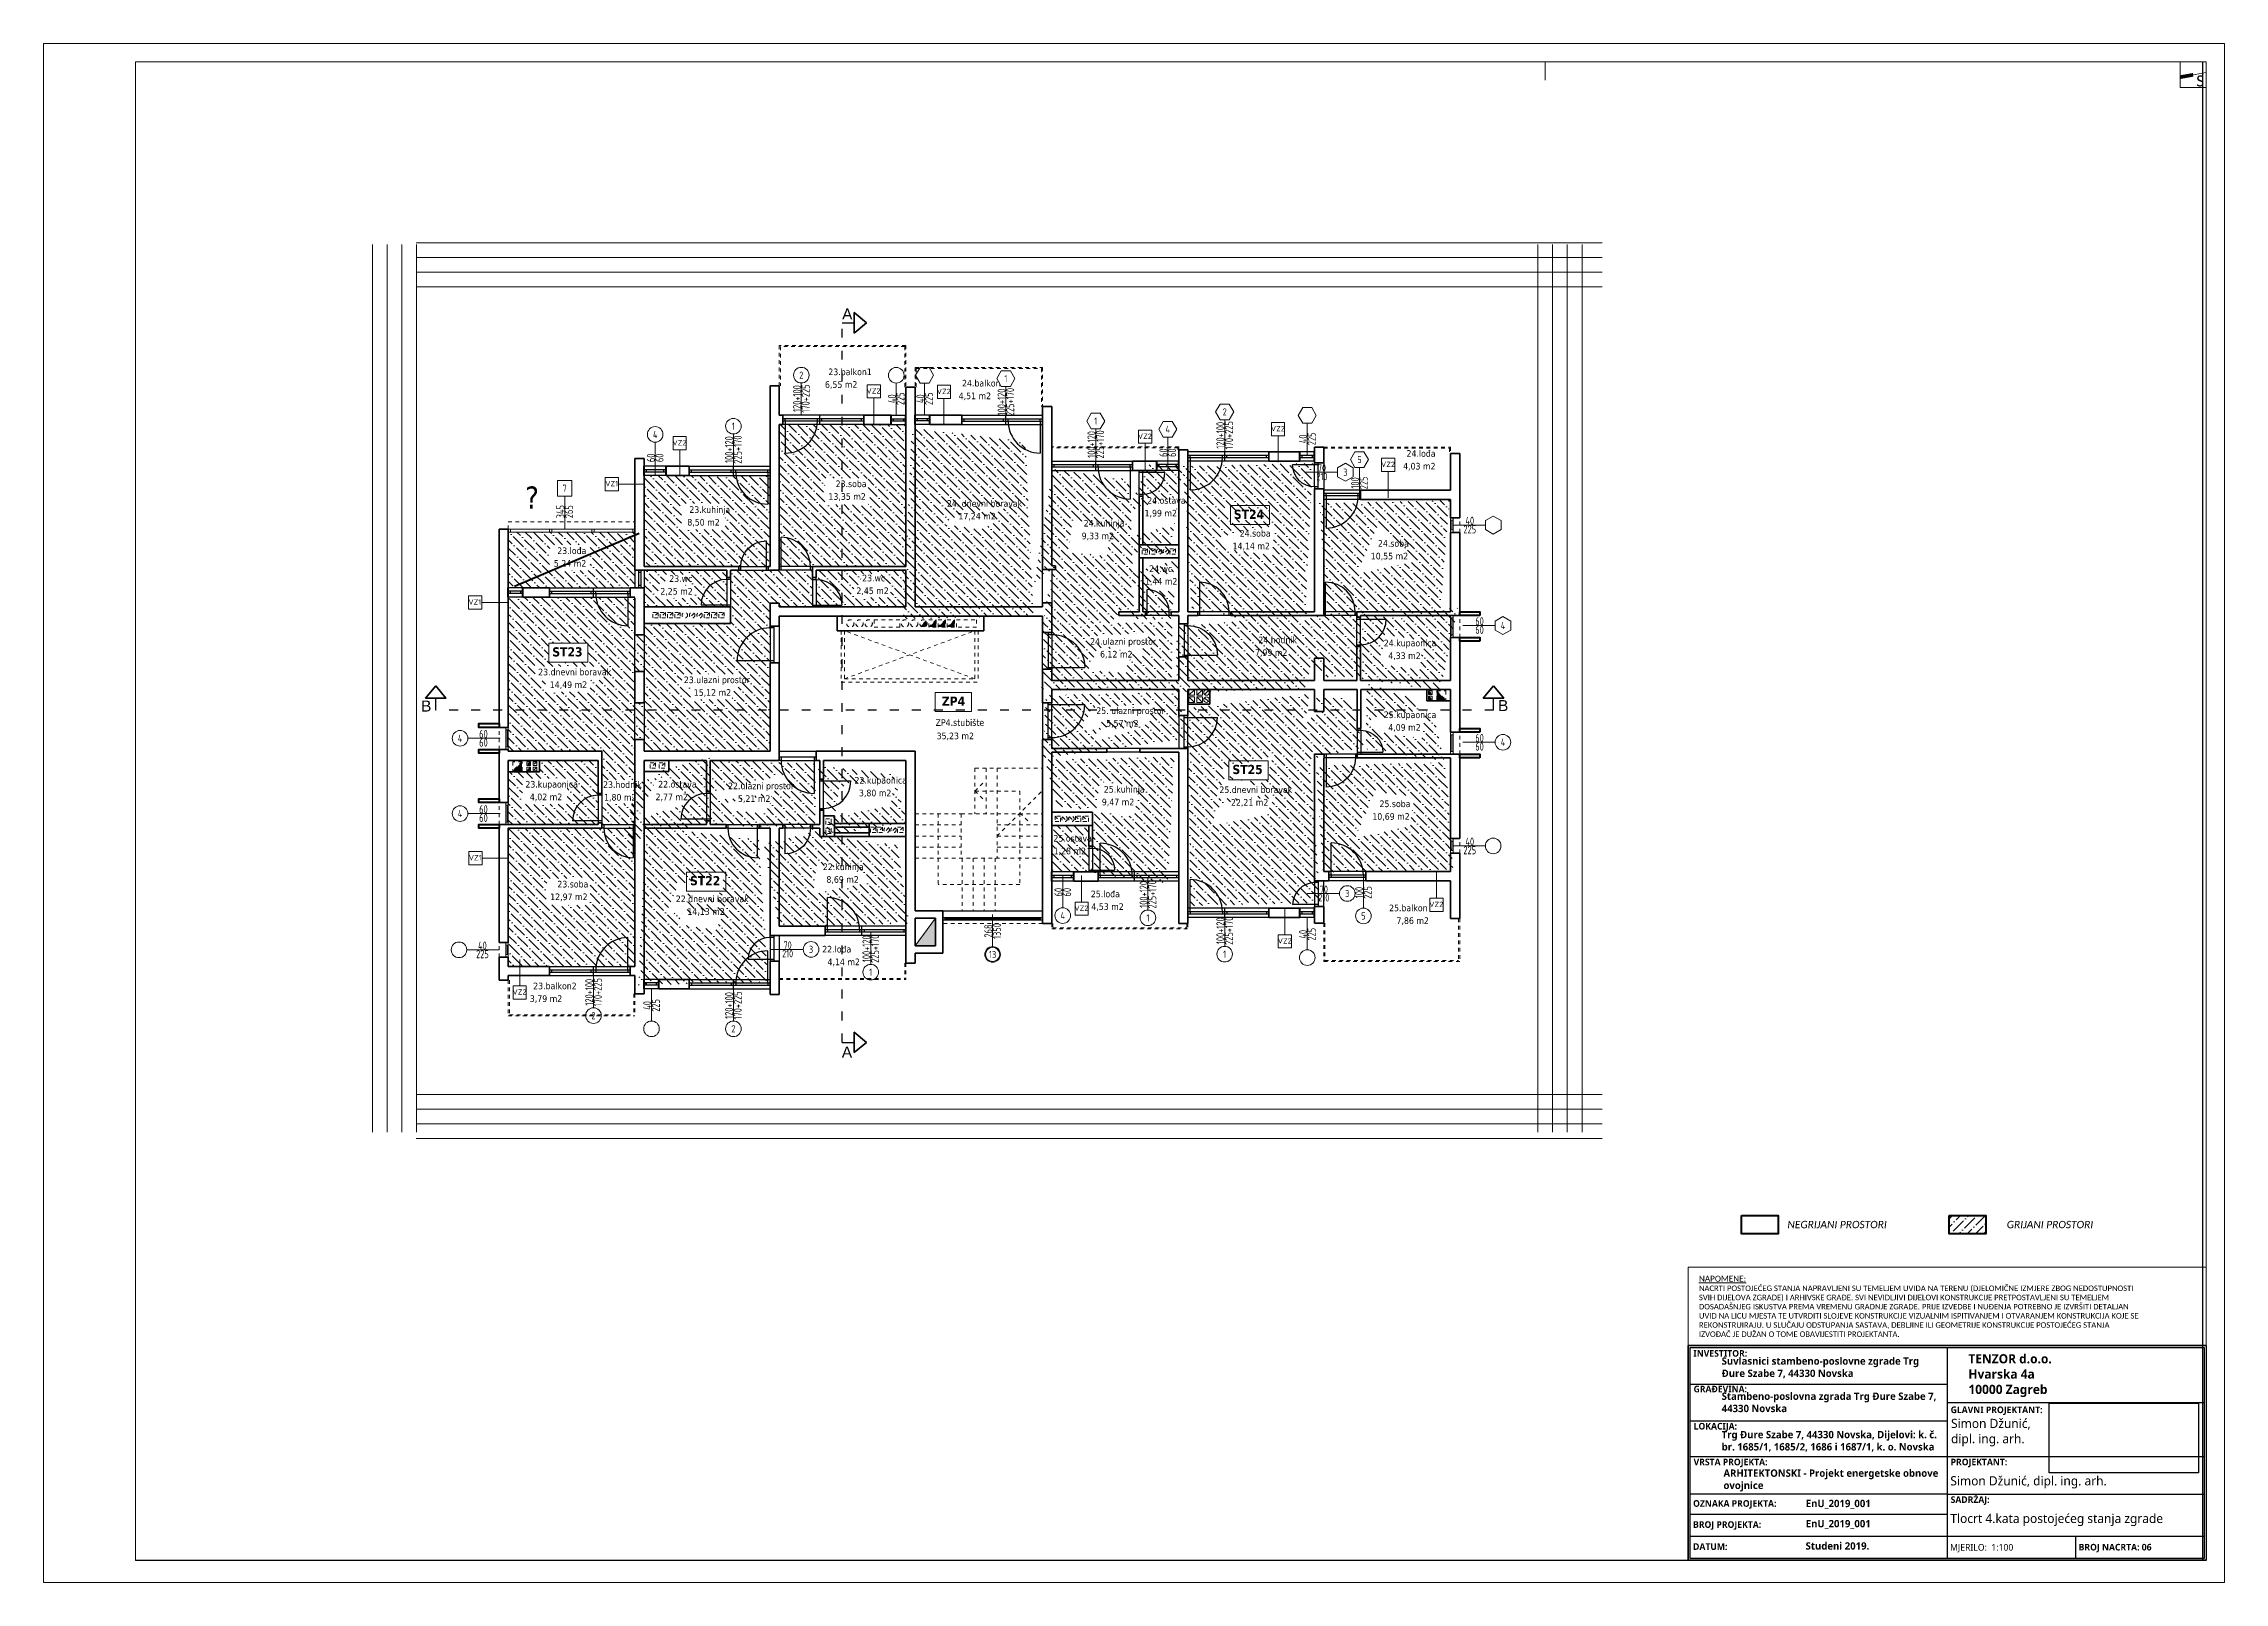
# Paper-space layout '4.Kat_1_100' of a CAD drawing. Header units: millimetres. Extents: x -1 to 593, y 0 to 419.
# The model-space entities are those that its viewports show. They can reach past a viewport. Long polylines and large blocks are cut down to what shows.
import ezdxf
from ezdxf.enums import TextEntityAlignment as Align

# ---------------------------------------------------------------- set-up
doc = ezdxf.new("R2010")
doc.units = ezdxf.units.MM
for name, pattern in [('ACAD_ISO03W100', [30, 12, -18]), ('HIDDEN', [0.375, 0.25, -0.125]), ('HIDDENX2', [19.05, 12.7, -6.35])]:
    doc.linetypes.add(name, pattern=pattern)
doc.layers.get('0').update_dxf_attribs({"lineweight": 0})
doc.layers.get('Defpoints').update_dxf_attribs({"color": 250, "lineweight": 0})
for name, color, linetype, lineweight in [('03-prozori', 132, 'Continuous', 0), ('05-podgled-tanko', 144, 'HIDDEN', 0), ('06-hatch_grijano', 30, 'Continuous', 0), ('07-kote', 70, 'Continuous', 9), ('09-oznaka stavke', 1, 'Continuous', 0), ('5-TX', 113, 'Continuous', 5), ('_MV', 240, 'Continuous', 0), ('_SASTAVNICA', 7, 'Continuous', 0), ('FIZIKA', 4, 'Continuous', 30), ('konture', 7, 'Continuous', 30), ('Kote', 1, 'Continuous', 15), ('sastavnica', 7, 'Continuous', 5), ('TP_01 - 0.35', 1, 'Continuous', 35), ('TP_01 - 0.50', 1, 'Continuous', 40), ('TP_07 - 0.20', 255, 'Continuous', 20)]:
    doc.layers.add(name, color=color, linetype=linetype, lineweight=lineweight)
doc.layers.add('SAST_Linija sastavnice', color=255, linetype='Continuous', plot=False)
for name, color, linetype in [('SAST_Tekst i Sastavnica', 7, 'Continuous'), ('TP_Hatch', 252, 'Continuous'), ('TP_Hidden', 8, 'HIDDENX2'), ('TP_Otvori', 8, 'Continuous'), ('TP_Otvori.block', 8, 'Continuous'), ('zidovi', 1, 'Continuous')]:
    doc.layers.add(name, color=color, linetype=linetype)
doc.styles.add('ARIAL', font='arial.ttf')
doc.styles.add('isocpeur', font='isocpeur.ttf')
doc.styles.add('OPISI', font='swissl.ttf')
doc.styles.get("Standard").update_dxf_attribs({"font": 'arial.ttf', "height": 600})
doc.styles.add('tahoma10', font='tahoma.ttf', dxfattribs={"height": 2})
doc.styles.add('Tekst15', font='arial.ttf', dxfattribs={"height": 15})
picture_1 = doc.add_image_def('image1.png', size_in_pixel=(240, 112))
pattern_1 = [(315, (643139739.071, 503081237.315), (30.86963041618, -8.4189901135), [39.6875, -7.9375, 0, -7.9375])]

psp = doc.layouts.new('4.Kat_1_100')

# ---------------------------------------------------------------- texts
at = {"color": 1, "char_height": 2, "attachment_point": 4}
for s, insert, width in [('{\\fCalibri|b0|i1|c238|p34;\\C256; NEGRIJANI PROSTORI}', (473.42, 97.53), 29.9383), ('{\\fCalibri|b0|i1|c238|p34;\\C256; GRIJANI PROSTORI}', (533.16, 97.53), 26.1293)]:
    psp.add_mtext(s, dxfattribs=dict(at, insert=insert, width=width))
at = {"layer": '_SASTAVNICA'}
for s, insert, char_height, width, attachment_point in [('{\\fCalibri|b0|i0|c238|p34;S}', (585.46, 410.54), 3, 7, 1), ('{\\fCalibri|b0|i0|c238|p34;\\LNAPOMENE: \\fCalibri|b1|i0|c238|p34;\\H0.93747x;\\l\\P\\fCalibri|b0|i0|c238|p34;NACRTI POSTOJEĆEG STANJA NAPRAVLJENI SU TEMELJEM UVIDA NA TERENU (DJELOMIČNE IZMJERE ZBOG NEDOSTUPNOSTI SVIH DIJELOVA ZGRADE) I ARHIVSKE GRAĐE. SVI NEVIDLJIVI DIJELOVI KONSTRUKCIJE PRETPOSTAVLJENI SU TEMELJEM DOSADAŠNJEG ISKUSTVA PREMA VREMENU GRADNJE ZGRADE. PRIJE IZVEDBE I NUĐENJA POTREBNO JE IZVRŠITI DETALJAN UVID NA LICU MJESTA TE UTVRDITI SLOJEVE KONSTRUKCIJE VIZUALNIM ISPITIVANJEM I OTVARANJEM KONSTRUKCIJA KOJE SE REKONSTRUIRAJU. U SLUČAJU ODSTUPANJA SASTAVA, DEBLJINE ILI GEOMETRIJE KONSTRUKCIJE POSTOJEĆEG STANJA IZVOĐAČ JE DUŽAN O TOME OBAVIJESTITI PROJEKTANTA.\\C7; }', (450.02, 75.25), 1.6, 120.2696, 4)]:
    psp.add_mtext(s, dxfattribs=dict(at, insert=insert, char_height=char_height, width=width, attachment_point=attachment_point))
at = {"layer": 'SAST_Tekst i Sastavnica', "attachment_point": 1, "style": 'OPISI'}
for s, insert, char_height, width in [('\\fSegoe UI Semibold|b0|i0;INVESTITOR:', (448.51, 63.35), 1.8, 18.3788), ('\\fSegoe UI Semibold|b0|i0|c238;GRAĐEVINA:', (448.57, 53.64), 1.8, 18.9026), ('{\\fSegoe UI Semilight|b1|i0|c238|p34;Stambeno-poslovna zgrada Trg Đure Szabe 7, 44330 Novska}', (456.21, 51.78), 2, 60.2044), ('\\fSegoe UI Semibold|b0|i0;GLAVNI PROJEKTANT:', (518.57, 47.98), 1.8, 29.1605), ('\\fSegoe UI Semibold|b0|i0;LOKACIJA:', (448.57, 43.51), 1.8, 18.9026), ('{\\fSegoe UI Semilight|b1|i0|c238|p34;Trg Đure Szabe 7, 44330 Novska, Dijelovi: k. č. br. 1685/1, 1685/2, 1686 i 1687/1, k. o. Novska}', (456.21, 41.33), 2, 60.2044), ('\\fSegoe UI Semibold|b0|i0;VRSTA PROJEKTA:', (448.57, 33.76), 1.8, 34.2514), ('\\fSegoe UI Semilight|b1|i0;ARHITEKTONSKI - Projekt energetske obnove ovojnice', (456.71, 30.83), 2, 58.8493), ('\\fSegoe UI Semibold|b0|i0;PROJEKTANT:', (518.57, 33.76), 1.8, 18.9026), ('\\fSegoe UI Semibold|b0|i0;SADRŽAJ:', (518.57, 23.51), 1.8, 18.9026), ('{\\fSegoe UI Semilight|b1|i0|c238|p34;EnU_2019_001}', (479.11, 22.57), 2, 40.0376), ('{\\fSegoe UI Semilight|b1|i0|c238|p34;EnU_2019_001}', (479.11, 17.07), 2, 40.0376), ('{\\fSegoe UI Semilight|b1|i0|c238|p34;Studeni 2019.}', (479.07, 11), 2, 40.0376)]:
    psp.add_mtext(s, dxfattribs=dict(at, insert=insert, char_height=char_height, width=width))
at = {"layer": 'SAST_Tekst i Sastavnica', "color": 1, "insert": (456.21, 61.36), "char_height": 2, "width": 60.2044, "attachment_point": 1, "style": 'OPISI'}
psp.add_mtext('{\\fSegoe UI Semilight|b1|i0|c238|p34;\\C256;Suvlasnici stambeno-poslovne zgrade Trg Đure Szabe 7, 44330 Novska}', dxfattribs=at)
at = {"layer": 'SAST_Tekst i Sastavnica', "char_height": 1.8, "attachment_point": 4, "style": 'ARIAL'}
for s, insert in [('\\fSegoe UI Semibold|b0|i0;OZNAKA PROJEKTA:', (448.42, 21.3)), ('\\fSegoe UI Semibold|b0|i0;BROJ PROJEKTA:', (448.42, 15.56)), ('\\fSegoe UI Semibold|b0|i0;DATUM:', (448.42, 9.8)), ('\\fSegoe UI Semilight|b0|i0;MJERILO:  1:100', (518.42, 9.39)), ('{\\fSegoe UI Semibold|b0|i0|c0|p34;BROJ NACRTA: \\fSegoe UI Semibold|b0|i0|c238|p34;06}', (553.42, 9.4))]:
    psp.add_mtext(s, dxfattribs=dict(at, insert=insert))
at = {"layer": 'sastavnica', "insert": (520.02, 56.39), "char_height": 2.5, "width": 54.0003, "attachment_point": 4}
psp.add_mtext('\\fSegoe UI Semibold|b1|i0;    TENZOR d.o.o.\\P    Hvarska 4a\\P    10000 Zagreb', dxfattribs=at)
at = {"layer": 'sastavnica', "char_height": 2.5, "attachment_point": 4, "style": 'ARIAL'}
for s, insert, width in [('{\\fSegoe UI Semilight|b0|i0|c238|p34;Simon Džunić, \\Pdipl. ing. arh.}', (518.68, 40.87), 47.5), ('\\fSegoe UI Semilight|b0|i0|c238;Simon Džunić, dipl. ing. arh.', (518.49, 27.32), 47.5), ('{\\fSegoe UI Semilight|b0|i0|c238|p34;Tlocrt 4.kata postojećeg stanja zgrade }', (518.49, 17.07), 70.0559)]:
    psp.add_mtext(s, dxfattribs=dict(at, insert=insert, width=width))

msp = doc.modelspace()

# ---------------------------------------------------------------- texts
at = {"layer": '07-kote', "linetype": 'ByBlock', "ltscale": 5, "char_height": 18, "attachment_point": 1, "style": 'tahoma10'}
for s, width, heights, insert in [('\\pt90;6,55 m2', 171.7931, [2.54], (227734.41, -221755.29)), ('\\pt90;23.balkon1', 171.7931, [2.54], (227743.59, -221720.74)), ('\\pt90;24.balkon', 171.7931, [2.54], (228107.73, -221751.64)), ('\\pt90;4,51 m2', 171.7931, [2.54], (228098.54, -221786.18)), ('\\pt90;24.lođa', 171.7931, [2.54], (229318.2, -221943.17)), ('\\pt90;4,03 m2', 171.7931, [2.54], (229309.01, -221977.72)), ('\\pt90;13,35 m2', 171.7931, [2.54], (227743.99, -222060.26)), ('\\pt90;23.soba', 171.7931, [2.54], (227763.46, -222025.71)), ('\\pt90;23.kuhinja', 171.7931, [2.54], (227364.99, -222095.91)), ('\\pt90;24. dnevni boravak', 224.1725, [66.1], (228066.32, -222079.37)), ('\\pt90;17,24 m2', 171.7931, [2.54], (228097.9, -222113.92)), ('\\pt90;1,99 m2', 171.7931, [2.54], (228604.84, -222105.67)), ('\\pt90;24.ostava', 171.7931, [2.54], (228611.97, -222071.12)), ('\\pt90;{\\fTahoma|b1|i0|c238|p34;\\H1.3889x;ST24} ', 171.7931, [2.54], (228847.96, -222105.25)), ('\\pt90;8,50 m2', 171.7931, [2.54], (227359.54, -222130.45)), ('\\pt90;9,33 m2', 171.7931, [2.54], (228433.54, -222167.68)), ('\\pt90;24.kuhinja', 171.7931, [2.54], (228438.98, -222133.13)), ('\\pt90;24.soba', 171.7931, [2.54], (228863.9, -222160.58)), ('\\pt90;5,24 m2', 171.7931, [2.54], (226996.15, -222242.47)), ('\\pt90;23.lođa', 171.7931, [2.54], (227005.33, -222207.93)), ('\\pt90;14,14 m2', 171.7931, [2.54], (228844.43, -222195.12)), ('\\pt90;10,55 m2', 171.7931, [2.54], (229220.95, -222222.61)), ('\\pt90;24.soba', 171.7931, [2.54], (229240.42, -222188.06)), ('\\pt90;23.wc', 171.7931, [2.54], (227310.34, -222283.92)), ('\\pt90;23.wc', 171.7931, [2.54], (227835.73, -222282.51)), ('\\pt90;1,44 m2', 171.7931, [2.54], (228605.93, -222291.49)), ('\\pt90;24.wc', 171.7931, [2.54], (228617.42, -222256.94)), ('\\pt90;2,25 m2', 171.7931, [2.54], (227286.05, -222318.47)), ('\\pt90;2,45 m2', 171.7931, [2.54], (227820, -222317.06)), ('\\pt90;{\\fTahoma|b1|i0|c238|p34;\\H1.3889x;ST23} ', 171.7931, [2.54], (226991.84, -222479.99)), ('\\pt90;24.ulazni prostor', 209.3634, [50.25], (228456.57, -222455.27)), ('\\pt90;24.hodnik', 171.7931, [2.54], (228914.8, -222450.92)), ('\\pt90;24.kupaonica', 171.7931, [2.54], (229256.39, -222459.46)), ('\\pt90;23.dnevni boravak', 229.935, [104.22], (226953.41, -222538.37)), ('\\pt90;6,12 m2', 171.7931, [2.54], (228483.58, -222489.82)), ('\\pt90;7,99 m2', 171.7931, [2.54], (228905.61, -222485.47)), ('\\pt90;4,33 m2', 171.7931, [2.54], (229268.57, -222494.01)), ('\\pt90;14,49 m2', 171.7931, [2.54], (226985, -222572.92)), ('\\pt90;23.ulazni prostor', 194.1555, [86.9], (227350.09, -222559.65)), ('15,12 m2', 171.7931, [2.54], (227377.1, -222594.19)), ('\\pt90;{\\fTahoma|b1|i0|c238|p34;\\H1.3889x;ZP4} ', 171.7931, [2.54], (228052.66, -222614.41)), ('\\pt90;25. ulazni prostor', 211.2031, [72.56], (228473.37, -222643.65)), ('\\pt90;25.kupaonica', 171.7931, [2.54], (229256.39, -222654.82)), ('\\pt90;ZP4.stubište', 171.7931, [2.54], (228035.69, -222675.97)), ('\\pt18;35,23 m2', 171.7931, [2.54], (228038.55, -222712.36)), ('\\pt90;5,57 m2', 171.7931, [2.54], (228500.38, -222678.2)), ('\\pt90;4,09 m2', 171.7931, [2.54], (229268.57, -222689.37)), ('\\pt90;22.kupaonica', 171.7931, [2.54], (227814.82, -222833.25)), ('\\pt90;{\\fTahoma|b1|i0|c238|p34;\\H1.3889x;ST25} ', 171.7931, [2.54], (228844.02, -222800.28)), ('\\pt90;23.kupaonica', 171.7931, [2.54], (226918.52, -222844.03)), ('\\pt90;4,02 m2', 171.7931, [2.54], (226930.69, -222878.57)), ('\\pt90;23.hodnik', 171.7931, [2.54], (227130.07, -222845.09)), ('\\pt90;1,80 m2', 171.7931, [2.54], (227132.81, -222879.64)), ('\\pt90;2,77 m2', 171.7931, [2.54], (227273.04, -222878.53)), ('\\pt90;22.ostava', 171.7931, [2.54], (227280.17, -222843.99)), ('\\pt90;22.ulazni prostor', 212.7708, [54.87], (227470.52, -222848.57)), ('\\pt90;5,21 m2', 171.7931, [2.54], (227497.53, -222883.12)), ('\\pt90;3,80 m2', 171.7931, [2.54], (227827, -222867.8)), ('\\pt90;9,47 m2', 171.7931, [2.54], (228488.47, -222892.43)), ('\\pt90;25.kuhinja', 171.7931, [2.54], (228493.92, -222857.88)), ('\\pt90;25.dnevni boravak', 220.2937, [81.85], (228808.57, -222859.01)), ('\\pt90;22,21 m2', 171.7931, [2.54], (228840.15, -222893.55)), ('\\pt90;25.soba', 171.7931, [2.54], (229244.65, -222897.29)), ('\\pt90;10,69 m2', 171.7931, [2.54], (229225.18, -222931.84)), ('\\pt90;25.ostava', 171.7931, [2.54], (228356.66, -222991.24)), ('\\pt90;22.kuhinja', 171.7931, [2.54], (227728.81, -223068.92)), ('\\pt90;1,28 m2', 171.7931, [2.54], (228357.23, -223025.79)), ('\\pt90;23.soba', 171.7931, [2.54], (227005.61, -223116.12)), ('\\pt90;{\\fTahoma|b1|i0|c238|p34;\\H1.3889x;ST22} ', 171.7931, [2.54], (227366.87, -223103.22)), ('\\pt90;8,69 m2', 171.7931, [2.54], (227738.34, -223103.47)), ('\\pt90;12,97 m2', 171.7931, [2.54], (226986.14, -223150.66)), ('\\pt90;22.dnevni boravak', 215.2069, [78.84], (227328.1, -223156.22)), ('\\pt90;14,13 m2', 171.7931, [2.54], (227359.69, -223190.77)), ('\\pt90;25.lođa', 171.7931, [2.54], (228458.6, -223142.79)), ('\\pt90;4,53 m2', 171.7931, [2.54], (228459.93, -223177.34)), ('\\pt90;25.balkon', 171.7931, [2.54], (229270.72, -223180.98)), ('\\pt90;7,86 m2', 171.7931, [2.54], (229290.94, -223215.53)), ('\\pt90;22.lođa', 171.7931, [2.54], (227726.9, -223293.3)), ('\\pt90;4,14 m2', 171.7931, [2.54], (227741.44, -223327.85)), ('\\pt90;3,79 m2', 171.7931, [2.54], (226930.6, -223428)), ('\\pt90;23.balkon2', 171.7931, [2.54], (226939.78, -223393.45))]:
    msp.add_mtext_dynamic_manual_height_columns(s, width=width, gutter_width=10, heights=heights, dxfattribs=dict(at, insert=insert))
at = {"layer": '07-kote', "color": 5, "linetype": 'ByBlock', "ltscale": 5, "true_color": 0x1a1aff, "insert": (226917.86, -222042), "char_height": 60, "attachment_point": 1, "style": 'tahoma10'}
msp.add_mtext_dynamic_manual_height_columns('\\pt300;?', width=171.7931, gutter_width=10, heights=[2.54], dxfattribs=at)
at = {"layer": 'Kote', "char_height": 30, "width": 9972.3862, "attachment_point": 1, "style": 'Tekst15'}
for s, insert in [('\\A1;A', (227781.22, -221557.1)), ('\\A1;B', (226634.53, -222625.11)), ('\\A1;B', (229567.59, -222623.68)), ('\\A1;A', (227780.31, -223567.61))]:
    msp.add_mtext(s, dxfattribs=dict(at, insert=insert))

# ---------------------------------------------------------------- blocks, each defined once
blk = doc.blocks.new('*U664')
at = {"layer": 'TP_01 - 0.50'}
for p, q in [((0, 0), (0, -30)), ((48, 0), (48, -30))]:
    blk.add_line(p, q, dxfattribs=at)
at = {"layer": 'TP_Otvori'}
for p, q in [((0, 0), (48, 0)), ((0, -11.3), (48, -11.3)), ((0, -18.8), (48, -18.8)), ((0, -30), (48, -30)), ((7.5, -11.3), (7.5, -18.8)), ((40.5, -11.3), (40.5, -18.8))]:
    blk.add_line(p, q, dxfattribs=at)
blk = doc.blocks.new('*U654')
at = {"layer": 'TP_Otvori'}
for p, q in [((5, 0), (5, 80)), ((5, 0), (0, 0)), ((85, 0), (5, 0)), ((5, -10), (5, 0)), ((85, -10), (85, 0)), ((85, 0), (90, 0)), ((90, -10), (0, -10))]:
    blk.add_line(p, q, dxfattribs=at)
blk.add_arc((5, 0), 80, 0.00001, 90.00001, dxfattribs=at)
blk = doc.blocks.new('*U655')
at = {"layer": 'TP_Otvori'}
for p, q in [((5, 0), (5, 70)), ((5, 0), (0, 0)), ((75, 0), (5, 0)), ((5, -10), (5, 0)), ((75, -10), (75, 0)), ((75, 0), (80, 0)), ((80, -10), (0, -10))]:
    blk.add_line(p, q, dxfattribs=at)
blk.add_arc((5, 0), 70, 0.00001, 90.00001, dxfattribs=at)
blk = doc.blocks.new('*U656')
at = {"layer": 'TP_Otvori'}
for p, q in [((5, 0), (5, 90)), ((5, 0), (0, 0)), ((95, 0), (5, 0)), ((5, -10), (5, 0)), ((95, -10), (95, 0)), ((95, 0), (100, 0)), ((100, -10), (0, -10))]:
    blk.add_line(p, q, dxfattribs=at)
blk.add_arc((5, 0), 90, 0.00001, 90.00001, dxfattribs=at)
blk = doc.blocks.new('*U658')
at = {"layer": 'TP_Otvori'}
for p, q in [((5, 0), (5, 60)), ((5, 0), (0, 0)), ((65, 0), (5, 0)), ((5, -10), (5, 0)), ((65, -10), (65, 0)), ((65, 0), (70, 0)), ((70, -10), (0, -10))]:
    blk.add_line(p, q, dxfattribs=at)
blk.add_arc((5, 0), 60, 0.00001, 90.00001, dxfattribs=at)
blk = doc.blocks.new('*U663')
at = {"layer": 'TP_01 - 0.50'}
for p, q in [((0, 0), (0, -30)), ((72, 0), (72, -30))]:
    blk.add_line(p, q, dxfattribs=at)
at = {"layer": 'TP_Otvori'}
for p, q in [((0, 0), (72, 0)), ((0, -11.3), (72, -11.3)), ((0, -18.8), (72, -18.8)), ((0, -30), (72, -30)), ((7.5, -11.3), (7.5, -18.8)), ((64.5, -11.3), (64.5, -18.8))]:
    blk.add_line(p, q, dxfattribs=at)
blk = doc.blocks.new('*U1737')
at = {"layer": 'TP_01 - 0.50'}
for p, q in [((0, 0), (0, -30)), ((48, 0), (48, -30))]:
    blk.add_line(p, q, dxfattribs=at)
at = {"layer": 'TP_Otvori'}
for p, q in [((0, 0), (48, 0)), ((0, -11.3), (48, -11.3)), ((0, -18.8), (48, -18.8)), ((0, -30), (48, -30)), ((7.5, -11.3), (7.5, -18.8)), ((40.5, -11.3), (40.5, -18.8))]:
    blk.add_line(p, q, dxfattribs=at)
blk = doc.blocks.new('*U1736')
at = {"layer": 'TP_01 - 0.50'}
for p, q in [((0, 0), (0, -30)), ((48, 0), (48, -30))]:
    blk.add_line(p, q, dxfattribs=at)
at = {"layer": 'TP_Otvori'}
for p, q in [((0, 0), (48, 0)), ((0, -11.3), (48, -11.3)), ((0, -18.8), (48, -18.8)), ((0, -30), (48, -30)), ((7.5, -11.3), (7.5, -18.8)), ((40.5, -11.3), (40.5, -18.8))]:
    blk.add_line(p, q, dxfattribs=at)
blk = doc.blocks.new('*U662')
at = {"layer": 'TP_Otvori'}
for p, q in [((5, 0), (5, 75)), ((5, 0), (0, 0)), ((80, 0), (5, 0)), ((5, -10), (5, 0)), ((80, -10), (80, 0)), ((80, 0), (85, 0)), ((85, -10), (0, -10))]:
    blk.add_line(p, q, dxfattribs=at)
blk.add_arc((5, 0), 75, 0.00001, 90.00001, dxfattribs=at)
blk = doc.blocks.new('*U1730')
blk.add_lwpolyline([(0, 31), (0, -59.2)])
for radius in [21.8, 19.8]:
    blk.add_circle((0, -81), radius)
at = {"style": 'isocpeur', "width": 0.75}
for tag, p in [('SIR', (-12, -15.6)), ('VIS', (12, -15.6))]:
    blk.add_attdef(tag, text='', height=15, rotation=90, dxfattribs=at).set_placement(p, align=Align.MIDDLE)
blk.add_attdef('BR', text='', height=20, dxfattribs=at).set_placement((0, -81), align=Align.MIDDLE_CENTER)
blk = doc.blocks.new('*U3407')
blk.add_lwpolyline([(0, 31), (0, -59.2)])
blk.add_lwpolyline([(-12.6, -59.2), (-25.2, -81), (-12.6, -102.9), (12.6, -102.9), (25.2, -81), (12.6, -59.2)], close=True)
at = {"style": 'isocpeur', "width": 0.75}
for tag, p in [('VIS', (-12, -15.6)), ('SIR', (12, -15.6))]:
    blk.add_attdef(tag, text='', height=15, rotation=270, dxfattribs=at).set_placement(p, align=Align.MIDDLE)
blk.add_attdef('BR', text='', height=20, rotation=270, dxfattribs=at).set_placement((0, -81), align=Align.MIDDLE_CENTER)
blk = doc.blocks.new('*U3080')
blk.add_line((7, 3.5), (52.9, 3.5))
blk.add_lwpolyline([(0, 7), (59.9, 7), (59.9, 0), (59.9, 0), (0, 0), (0, 7)])
blk.add_lwpolyline([(7, 7), (52.9, 7), (52.9, 0), (7, 0)], close=True)
blk = doc.blocks.new('*U3081')
blk.add_line((7, 3.5), (32.9, 3.5))
blk.add_lwpolyline([(0, 7), (39.9, 7), (39.9, 0), (39.9, 0), (0, 0), (0, 7)])
blk.add_lwpolyline([(7, 7), (32.9, 7), (32.9, 0), (7, 0)], close=True)
blk = doc.blocks.new('*U3408')
blk.add_lwpolyline([(0, 31), (0, -59.2)])
blk.add_circle((0, -81), 21.8)
at = {"style": 'isocpeur', "width": 0.75}
for tag, p in [('VIS', (-12, -15.6)), ('SIR', (12, -15.6))]:
    blk.add_attdef(tag, text='', height=15, rotation=270, dxfattribs=at).set_placement(p, align=Align.MIDDLE)
blk.add_attdef('BR', text='', height=20, rotation=270, dxfattribs=at).set_placement((0, -81), align=Align.MIDDLE_CENTER)
blk = doc.blocks.new('*U3406')
blk.add_lwpolyline([(0, 31), (0, -59.2)])
blk.add_circle((0, -81), 21.8)
at = {"style": 'isocpeur', "width": 0.75}
for tag, p in [('SIR', (-12, -15.6)), ('VIS', (12, -15.6))]:
    blk.add_attdef(tag, text='', height=15, rotation=90, dxfattribs=at).set_placement(p, align=Align.MIDDLE)
blk.add_attdef('BR', text='', height=20, rotation=90, dxfattribs=at).set_placement((0, -81), align=Align.MIDDLE_CENTER)
blk = doc.blocks.new('*U3082')
blk.add_lwpolyline([(0, 31), (0, -59.2)])
blk.add_circle((0, -81), 21.8)
at = {"style": 'isocpeur', "width": 0.75}
for tag, p in [('SIR', (-12, -15.6)), ('VIS', (12, -15.6))]:
    blk.add_attdef(tag, text='', height=15, rotation=90, dxfattribs=at).set_placement(p, align=Align.MIDDLE)
blk.add_attdef('BR', text='', height=20, rotation=180, dxfattribs=at).set_placement((0, -81), align=Align.MIDDLE_CENTER)
blk = doc.blocks.new('*U1721')
blk.add_lwpolyline([(0, 31), (0, -59.2)])
blk.add_lwpolyline([(-12.6, -59.2), (-25.2, -81), (-12.6, -102.9), (12.6, -102.9), (25.2, -81), (12.6, -59.2)], close=True)
at = {"style": 'isocpeur', "width": 0.75}
for tag, p in [('VIS', (-12, -15.6)), ('SIR', (12, -15.6))]:
    blk.add_attdef(tag, text='', height=15, rotation=270, dxfattribs=at).set_placement(p, align=Align.MIDDLE)
blk.add_attdef('BR', text='', height=20, rotation=180, dxfattribs=at).set_placement((0, -81), align=Align.MIDDLE_CENTER)
blk = doc.blocks.new('*U1722')
blk.add_lwpolyline([(0, 31), (0, -59.2)])
blk.add_circle((0, -81), 21.8)
at = {"style": 'isocpeur', "width": 0.75}
for tag, p in [('VIS', (-12, -15.6)), ('SIR', (12, -15.6))]:
    blk.add_attdef(tag, text='', height=15, rotation=270, dxfattribs=at).set_placement(p, align=Align.MIDDLE)
blk.add_attdef('BR', text='', height=20, rotation=180, dxfattribs=at).set_placement((0, -81), align=Align.MIDDLE_CENTER)
blk = doc.blocks.new('*U1720')
blk.add_lwpolyline([(0, 31), (0, -59.2)])
blk.add_circle((0, -81), 21.8)
at = {"style": 'isocpeur', "width": 0.75}
for tag, p in [('SIR', (-12, -15.6)), ('VIS', (12, -15.6))]:
    blk.add_attdef(tag, text='', height=15, rotation=90, dxfattribs=at).set_placement(p, align=Align.MIDDLE)
blk.add_attdef('BR', text='', height=20, dxfattribs=at).set_placement((0, -81), align=Align.MIDDLE_CENTER)
blk = doc.blocks.new('*U3323')
blk.add_lwpolyline([(0, 31), (0, -59.2)])
blk.add_circle((0, -81), 21.8)
at = {"style": 'isocpeur', "width": 0.75}
for tag, p in [('VIS', (-12, -15.6)), ('SIR', (12, -15.6))]:
    blk.add_attdef(tag, text='', height=15, rotation=270, dxfattribs=at).set_placement(p, align=Align.MIDDLE)
blk.add_attdef('BR', text='', height=20, rotation=270, dxfattribs=at).set_placement((0, -81), align=Align.MIDDLE_CENTER)
blk = doc.blocks.new('*U3361')
blk.add_lwpolyline([(0, 31), (0, -59.2)])
blk.add_lwpolyline([(-12.6, -59.2), (-25.2, -81), (-12.6, -102.9), (12.6, -102.9), (25.2, -81), (12.6, -59.2)], close=True)
at = {"style": 'isocpeur', "width": 0.75}
for tag, p in [('VIS', (-12, -15.6)), ('SIR', (12, -15.6))]:
    blk.add_attdef(tag, text='', height=15, rotation=270, dxfattribs=at).set_placement(p, align=Align.MIDDLE)
blk.add_attdef('BR', text='', height=20, rotation=180, dxfattribs=at).set_placement((0, -81), align=Align.MIDDLE_CENTER)
blk = doc.blocks.new('*U3324')
blk.add_lwpolyline([(0, 31), (0, -59.2)])
blk.add_circle((0, -81), 21.8)
at = {"style": 'isocpeur', "width": 0.75}
for tag, p in [('VIS', (-12, -15.6)), ('SIR', (12, -15.6))]:
    blk.add_attdef(tag, text='', height=15, rotation=270, dxfattribs=at).set_placement(p, align=Align.MIDDLE)
blk.add_attdef('BR', text='', height=20, rotation=180, dxfattribs=at).set_placement((0, -81), align=Align.MIDDLE_CENTER)
blk = doc.blocks.new('*U3325')
blk.add_lwpolyline([(0, 31), (0, -59.2)])
blk.add_circle((0, -81), 21.8)
at = {"style": 'isocpeur', "width": 0.75}
for tag, p in [('VIS', (-12, -15.6)), ('SIR', (12, -15.6))]:
    blk.add_attdef(tag, text='', height=15, rotation=270, dxfattribs=at).set_placement(p, align=Align.MIDDLE)
blk.add_attdef('BR', text='', height=20, dxfattribs=at).set_placement((0, -81), align=Align.MIDDLE_CENTER)
blk = doc.blocks.new('*U3370')
blk.add_lwpolyline([(0, 31), (0, -59.2)])
blk.add_lwpolyline([(-12.6, -59.2), (-25.2, -81), (-12.6, -102.9), (12.6, -102.9), (25.2, -81), (12.6, -59.2)], close=True)
at = {"style": 'isocpeur', "width": 0.75}
for tag, p in [('VIS', (-12, -15.6)), ('SIR', (12, -15.6))]:
    blk.add_attdef(tag, text='', height=15, rotation=270, dxfattribs=at).set_placement(p, align=Align.MIDDLE)
blk.add_attdef('BR', text='', height=20, dxfattribs=at).set_placement((0, -81), align=Align.MIDDLE_CENTER)
blk = doc.blocks.new('*U3381')
blk.add_lwpolyline([(0, 31), (0, -59.2)])
blk.add_lwpolyline([(-12.6, -59.2), (-25.2, -81), (-12.6, -102.9), (12.6, -102.9), (25.2, -81), (12.6, -59.2)], close=True)
at = {"style": 'isocpeur', "width": 0.75}
for tag, p in [('VIS', (-12, -15.6)), ('SIR', (12, -15.6))]:
    blk.add_attdef(tag, text='', height=15, rotation=270, dxfattribs=at).set_placement(p, align=Align.MIDDLE)
blk.add_attdef('BR', text='', height=20, rotation=270, dxfattribs=at).set_placement((0, -81), align=Align.MIDDLE_CENTER)
blk = doc.blocks.new('*U649')
at = {"ltscale": 0.1}
blk.add_line((-0.125, 0.375), (-0.625, 0.375), dxfattribs=at)
blk.add_lwpolyline([(0.125, 0.5), (0.125, 0.25), (-0.125, 0.25), (-0.125, 0.5)], close=True, dxfattribs=at)
at = {"style": 'isocpeur'}
blk.add_attdef('sl', text='', height=0.1, dxfattribs=at).set_placement((0.005, 0.334), align=Align.CENTER)
blk = doc.blocks.new('*U511')
at = {"ltscale": 0.1}
blk.add_line((0, 0.5), (0, 1), dxfattribs=at)
blk.add_lwpolyline([(0.125, 0.25), (-0.125, 0.25), (-0.125, 0.5), (0.125, 0.5)], close=True, dxfattribs=at)
at = {"style": 'isocpeur'}
blk.add_attdef('sl', text='', height=0.1, dxfattribs=at).set_placement((0.005, 0.334), align=Align.CENTER)
blk = doc.blocks.new('*U64')
at = {"ltscale": 0.1}
blk.add_line((0, 0.25), (0, -0.25), dxfattribs=at)
blk.add_lwpolyline([(-0.125, 0.5), (0.125, 0.5), (0.125, 0.25), (-0.125, 0.25)], close=True, dxfattribs=at)
at = {"style": 'isocpeur'}
blk.add_attdef('sl', text='', height=0.1, dxfattribs=at).set_placement((0.005, 0.334), align=Align.CENTER)
blk = doc.blocks.new('*U3333')
blk.add_lwpolyline([(0, 31), (0, -59.2)])
blk.add_lwpolyline([(-20.3, -102.9), (-20.3, -59.2), (20.3, -59.2), (20.3, -102.9)], close=True)
at = {"style": 'isocpeur', "width": 0.75}
for tag, p in [('VIS', (-12, -15.6)), ('SIR', (12, -15.6))]:
    blk.add_attdef(tag, text='', height=15, rotation=270, dxfattribs=at).set_placement(p, align=Align.MIDDLE)
blk.add_attdef('BR', text='', height=20, rotation=180, dxfattribs=at).set_placement((0, -81), align=Align.MIDDLE_CENTER)

# ---------------------------------------------------------------- hatches: boundary and pattern name
at = {"layer": '05-podgled-tanko'}
h = msp.add_hatch(color=256, dxfattribs=at)
h.dxf.hatch_style = 1
edge = h.paths.add_edge_path()
edge.add_arc((228002.51, -222415.03), 10, 225.000001, 269.999998)
edge.add_arc((228002.51, -222415.03), 10, 270.000002, 359.999998)
edge.add_arc((228002.51, -222415.03), 10, 0.000004, 44.999997)
edge.add_line((228009.58, -222407.96), (227995.44, -222422.1))
h.dxf.unprotected_set("ltscale", 0)
h = msp.add_hatch(color=256, dxfattribs=at)
h.dxf.hatch_style = 1
h.paths.add_polyline_path([(228037.51, -222425.03), (228037.51, -222405.03), (228017.51, -222425.03)])
h.dxf.unprotected_set("ltscale", 0)
h = msp.add_hatch(color=256, dxfattribs=at)
h.dxf.hatch_style = 1
h.paths.add_polyline_path([(228062.51, -222425.03), (228062.51, -222405.03), (228042.51, -222425.03)])
h.dxf.unprotected_set("ltscale", 0)
h = msp.add_hatch(color=256, dxfattribs=at)
h.dxf.hatch_style = 1
h.paths.add_polyline_path([(228087.51, -222425.03), (228087.51, -222405.03), (228067.51, -222425.03)])
h.dxf.unprotected_set("ltscale", 0)
h = msp.add_hatch(color=256, dxfattribs=at)
h.dxf.hatch_style = 1
h.paths.add_polyline_path([(229378.01, -222598.55), (229388.01, -222608.55), (229378.01, -222608.55)])
h.paths.add_polyline_path([(229388.01, -222623.55), (229378.01, -222623.55), (229378.01, -222613.55)])
h.dxf.unprotected_set("ltscale", 0)
h = msp.add_hatch(color=256, dxfattribs=at)
h.dxf.hatch_style = 1
h.paths.add_polyline_path([(229425.51, -222623.55), (229400.51, -222623.55), (229400.51, -222598.55)])
h.dxf.unprotected_set("ltscale", 0)
h = msp.add_hatch(color=256, dxfattribs=at)
h.dxf.hatch_style = 1
h.paths.add_polyline_path([(226884.51, -222816.55), (226909.51, -222816.55), (226909.51, -222791.55)])
h.dxf.unprotected_set("ltscale", 0)
h = msp.add_hatch(color=256, dxfattribs=at)
h.dxf.hatch_style = 1
h.paths.add_polyline_path([(226932.01, -222791.55), (226922.01, -222801.55), (226932.01, -222801.55)])
h.paths.add_polyline_path([(226922.01, -222816.55), (226932.01, -222816.55), (226932.01, -222806.55)])
h.dxf.unprotected_set("ltscale", 0)
at = {"layer": '06-hatch_grijano'}
h = msp.add_hatch(dxfattribs=at)
h.set_pattern_fill('ANSI36', color=256, scale=5, angle=270, style=0)
h.set_pattern_definition([(315, (-43703.63, -4370.793), (30.8696304, -8.4189901), [39.6875, -7.9375, 0, -7.9375])])
h.paths.add_polyline_path([(227734.22, -222091.1), (227734.22, -222019.05), (227852.01, -222019.95), (227852.01, -222092)])
h.paths.add_polyline_path([(227343.32, -222159.27), (227343.32, -222088.16), (227462.5, -222088.16), (227462.5, -222159.27)])
h.paths.add_polyline_path([(227832.14, -222309.61), (227832.14, -222279.51), (227887.54, -222279.51), (227887.54, -222309.61)])
h.paths.add_polyline_path([(227813.22, -222344.27), (227813.22, -222309.61), (227912.44, -222309.61), (227912.44, -222344.27)])
h.paths.add_polyline_path([(227955.01, -222270.03), (227710.01, -222270.03), (227710.01, -222370.03), (227955.01, -222370.03)])
h.paths.add_polyline_path([(227354.43, -222311.94), (227299.03, -222311.94), (227299.03, -222281.84), (227354.43, -222281.84)])
h.paths.add_polyline_path([(227280.1, -222346.6), (227280.1, -222311.94), (227379.33, -222311.94), (227379.33, -222346.6)])
h.paths.add_polyline_path([(227467.01, -222270.03), (227242.01, -222270.03), (227242.01, -222370.03), (227467.01, -222370.03)])
h.paths.add_polyline_path([(226985.2, -222200.56), (227095.12, -222200.56), (227095.12, -222270.4), (226985.2, -222270.4)])
h.paths.add_polyline_path([(227217.01, -222166.03), (226872.01, -222166.03), (226872.01, -222318.03), (227217.01, -222318.03)])
h.paths.add_polyline_path([(226982.5, -222520.59), (226982.5, -222468.94), (227088.95, -222468.94), (227088.95, -222520.59)])
h.paths.add_polyline_path([(226945.31, -222569.57), (226945.31, -222532.71), (227126.54, -222532.71), (227126.54, -222569.57)])
h.paths.add_polyline_path([(227095.13, -222569.57), (227095.13, -222601.44), (226973.27, -222601.44), (226973.27, -222569.57)])
h.paths.add_polyline_path([(227217.01, -222343.03), (226872.01, -222343.03), (226872.01, -222763.03), (227127.01, -222763.03), (227217.01, -222763.03)])
h.paths.add_polyline_path([(227344.23, -222588.56), (227344.23, -222553.2), (227505.21, -222553.2), (227505.21, -222588.56)])
h.paths.add_polyline_path([(227370.11, -222622.03), (227370.11, -222588.56), (227481.7, -222588.56), (227481.7, -222622.03)])
h.paths.add_polyline_path([(227700.01, -222270.03), (227477.01, -222270.03), (227477.01, -222415.03), (227242.01, -222415.03), (227242.01, -222446.03), (227217.01, -222446.03), (227217.01, -222546.03), (227242.01, -222546.03), (227242.01, -222631.03), (227217.01, -222631.03), (227217.01, -222731.03), (227242.01, -222731.03), (227242.01, -222763.03), (227585.01, -222763.03), (227585.01, -222360.03), (227610.01, -222360.03), (227610.01, -222370.03), (227700.01, -222370.03)])
h.paths.add_polyline_path([(227127.01, -222840.79), (227217.01, -222840.79), (227217.01, -222763.03), (227127.01, -222763.03)])
h.paths.add_polyline_path([(227955.01, -221873.03), (227610.01, -221873.03), (227610.01, -222260.03), (227770.01, -222260.03), (227955.01, -222260.03)])
h.paths.add_polyline_path([(227585.01, -222012.03), (227242.01, -222012.03), (227242.01, -222260.03), (227585.01, -222260.03)])
h.paths.add_polyline_path([(226910.31, -222907.28), (226910.31, -222837.06), (227032.17, -222837.06), (227032.17, -222907.28)])
h.paths.add_polyline_path([(227117.01, -222963.03), (226872.01, -222963.03), (226872.01, -222819.03), (226957.01, -222819.03), (226957.01, -222788.03), (227117.01, -222788.03)])
h.paths.add_polyline_path([(227217.01, -222905.86), (227127.01, -222905.86), (227127.01, -222963.03), (227217.01, -222963.03)])
h.paths.add_polyline_path([(226976.7, -223181.52), (226976.7, -223109.48), (227094.49, -223110.38), (227094.49, -223182.42)])
h.paths.add_polyline_path([(227217.01, -222973.03), (226872.01, -222973.03), (226872.01, -223349.03), (227217.01, -223349.03)])
h = msp.add_hatch(dxfattribs=at)
h.set_pattern_fill('ANSI36', color=256, scale=5, angle=270, style=0)
h.set_pattern_definition(pattern_1)
h.paths.add_polyline_path([(228057.97, -222109.19), (228057.97, -222072.34), (228239.2, -222072.34), (228239.2, -222109.19)])
h.paths.add_polyline_path([(228085.93, -222109.19), (228207.79, -222109.19), (228207.79, -222141.07), (228085.93, -222141.07)])
h.paths.add_polyline_path([(228327.01, -221873.03), (227980.01, -221873.03), (227980.01, -222370.03), (228327.01, -222370.03)])
h = msp.add_hatch(dxfattribs=at)
h.set_pattern_fill('ANSI36', color=256, scale=5, angle=270, style=0)
h.set_pattern_definition(pattern_1)
h.paths.add_polyline_path([(228417.57, -222198.76), (228417.57, -222127.65), (228536.75, -222127.65), (228536.75, -222198.76)])
h.paths.add_polyline_path([(228590.01, -221998.03), (228352.01, -221998.03), (228352.01, -222258.53), (228362.01, -222258.53), (228362.01, -222268.53), (228352.01, -222268.53), (228352.01, -222393.03), (228535.01, -222393.03), (228535.01, -222383.03), (228590.01, -222383.03)])
h.paths.add_polyline_path([(228697.9, -222132.77), (228600.01, -222132.77), (228600.01, -222201.03), (228698.01, -222201.03), (228698.01, -221998.03), (228600.01, -221998.03), (228600.01, -222068.03), (228697.9, -222068.03)])
h.paths.add_polyline_path([(228838.62, -222145.86), (228838.62, -222094.2), (228945.07, -222094.2), (228945.07, -222145.86)])
h.paths.add_polyline_path([(228834.44, -222227.69), (228834.44, -222155.65), (228952.23, -222156.55), (228952.23, -222228.59)])
h.paths.add_polyline_path([(229068.01, -221973.03), (228723.01, -221973.03), (228723.01, -222383.03), (228999.01, -222383.03), (229068.01, -222383.03)])
h.paths.add_polyline_path([(228617.92, -222252.42), (228673.32, -222252.42), (228673.32, -222282.51), (228617.92, -222282.51)])
h.paths.add_polyline_path([(228698.01, -222317.18), (228600.01, -222317.18), (228600.01, -222383.03), (228698.01, -222383.03)])
h.paths.add_polyline_path([(228600.01, -222282.51), (228698.01, -222282.51), (228698.01, -222236.03), (228600.01, -222236.03)])
h.paths.add_polyline_path([(228450.2, -222483.66), (228450.2, -222448.29), (228611.18, -222448.29), (228611.18, -222483.66)])
h.paths.add_polyline_path([(228476.08, -222517.12), (228476.08, -222483.66), (228581.49, -222483.66), (228581.49, -222517.12)])
h.paths.add_polyline_path([(228698.01, -222393.03), (228352.01, -222393.03), (228352.01, -222570.03), (228698.01, -222570.03)])
h.paths.add_polyline_path([(228901.01, -222447.13), (229000.84, -222447.13), (229000.84, -222512.21), (228901.01, -222512.21)])
h.paths.add_polyline_path([(229183.01, -222393.03), (228723.01, -222393.03), (228723.01, -222570.03), (229068.01, -222570.03), (229068.01, -222510.03), (229093.01, -222510.03), (229093.01, -222570.03), (229183.01, -222570.03)])
h.paths.add_polyline_path([(229210.55, -222252.03), (229210.55, -222179.99), (229328.34, -222180.89), (229328.34, -222252.93)])
h.paths.add_polyline_path([(229438.01, -222077.03), (229093.01, -222077.03), (229093.01, -222383.03), (229438.01, -222383.03)])
h.paths.add_polyline_path([(229249.74, -222524.27), (229249.74, -222454.05), (229371.59, -222454.05), (229371.59, -222524.27)])
h.paths.add_polyline_path([(229438.01, -222393.03), (229193.01, -222393.03), (229193.01, -222570.03), (229438.01, -222570.03)])
h = msp.add_hatch(dxfattribs=at)
h.set_pattern_fill('ANSI36', color=256, scale=5, angle=270, style=0)
h.set_pattern_definition(pattern_1)
h.paths.add_polyline_path([(228466.79, -222673.62), (228466.79, -222638.26), (228627.77, -222638.26), (228627.77, -222673.62)])
h.paths.add_polyline_path([(228492.67, -222707.09), (228492.67, -222673.62), (228598.09, -222673.62), (228598.09, -222707.09)])
h.paths.add_polyline_path([(228698.01, -222595.03), (228352.01, -222595.03), (228352.01, -222756.03), (228698.01, -222756.03)])
h.paths.add_polyline_path([(228479.34, -222920.45), (228479.34, -222849.33), (228598.52, -222849.33), (228598.52, -222920.45)])
h.paths.add_polyline_path([(228698.01, -222766.03), (228352.01, -222766.03), (228352.01, -222929.39), (228463.01, -222929.39), (228463.01, -223092.03), (228698.01, -223092.03)])
h.paths.add_polyline_path([(228834.67, -222840.88), (228834.67, -222789.22), (228941.13, -222789.22), (228941.13, -222840.88)])
h.paths.add_polyline_path([(228951.26, -222889.27), (228951.26, -222921.14), (228829.4, -222921.14), (228829.4, -222889.27)])
h.paths.add_polyline_path([(229068.01, -222771.03), (229184.01, -222771.03), (229184.01, -222595.03), (229093.01, -222595.03), (229093.01, -222655.03), (229068.01, -222655.03), (229068.01, -222595.03), (228783.01, -222595.03), (228783.01, -222635.03), (228723.01, -222635.03), (228723.01, -223191.03), (229068.01, -223191.03)])
h.paths.add_polyline_path([(229249.39, -222717.38), (229249.39, -222647.16), (229371.25, -222647.16), (229371.25, -222717.38)])
h.paths.add_polyline_path([(229438.01, -222626.03), (229373.86, -222626.03), (229373.86, -222595.03), (229194.01, -222595.03), (229194.01, -222771.03), (229438.01, -222771.03)])
h.paths.add_polyline_path([(229216.21, -222961.48), (229216.21, -222889.44), (229334, -222890.34), (229334, -222962.38)])
h.paths.add_polyline_path([(229438.01, -222781.03), (229093.01, -222781.03), (229093.01, -223091.03), (229438.01, -223091.03)])
h.paths.add_polyline_path([(228801.44, -222889.27), (228801.44, -222852.42), (228982.68, -222852.42), (228982.68, -222889.27)])
h = msp.add_hatch(dxfattribs=at)
h.set_pattern_fill('ANSI36', color=256, scale=5, angle=270, style=0)
h.set_pattern_definition(pattern_1)
h.paths.add_polyline_path([(227267.67, -222903.59), (227267.67, -222838.85), (227365.56, -222838.85), (227365.56, -222903.59)])
h.paths.add_polyline_path([(227412.01, -222788.03), (227309.01, -222788.03), (227309.01, -222818.03), (227242.01, -222818.03), (227242.01, -222963.03), (227412.01, -222963.03)])
h.paths.add_polyline_path([(227462.22, -222877.05), (227462.22, -222841.68), (227623.2, -222841.68), (227623.2, -222877.05)])
h.paths.add_polyline_path([(227593.52, -222877.05), (227593.52, -222910.51), (227488.1, -222910.51), (227488.1, -222877.05)])
h.paths.add_polyline_path([(227720.01, -222788.03), (227422.01, -222788.03), (227422.01, -222963.03), (227720.01, -222963.03)])
h.paths.add_polyline_path([(227928.86, -222896.7), (227807, -222896.7), (227807, -222826.48), (227928.86, -222826.48)])
h.paths.add_polyline_path([(227955.01, -222788.03), (227730.01, -222788.03), (227730.01, -222939.03), (227760.01, -222939.03), (227760.01, -222960.03), (227955.01, -222960.03)])
h.paths.add_polyline_path([(227357.53, -223143.83), (227357.53, -223092.17), (227463.98, -223092.17), (227463.98, -223143.83)])
h.paths.add_polyline_path([(227319.1, -223187.03), (227319.1, -223150.17), (227500.34, -223150.17), (227500.34, -223187.03)])
h.paths.add_polyline_path([(227347.06, -223187.03), (227468.92, -223187.03), (227468.92, -223218.9), (227347.06, -223218.9)])
h.paths.add_polyline_path([(227585.01, -222973.03), (227242.01, -222973.03), (227242.01, -223385.03), (227585.01, -223385.03)])
h.paths.add_polyline_path([(227722.15, -223060.83), (227841.33, -223060.83), (227841.33, -223131.94), (227722.15, -223131.94)])
h.paths.add_polyline_path([(227955.01, -222995.03), (227720.01, -222995.03), (227720.01, -222973.03), (227610.01, -222973.03), (227610.01, -223240.03), (227955.01, -223240.03)])
h = msp.add_hatch(dxfattribs=at)
h.set_pattern_fill('ANSI36', color=256, scale=5, angle=270, style=0)
h.set_pattern_definition([(315, (5.567, -5088.588), (30.8696304, -8.4189901), [39.6875, -7.9375, 0, -7.9375])])
h.paths.add_polyline_path([(228352.01, -223092.03), (228453.01, -223092.03), (228453.01, -222965.39), (228352.01, -222965.39)])
h.paths.add_polyline_path([(228350, -223053.81), (228449.08, -223053.81), (228449.08, -223014.93), (228350, -223014.93)], flags=9)
h.paths.add_polyline_path([(228350.85, -223019.23), (228465.47, -223019.23), (228465.47, -222980.35), (228350.85, -222980.35)], flags=9)
at = {"layer": 'TP_Hatch'}
h = msp.add_hatch(color=256, dxfattribs=at)
h.dxf.hatch_style = 1
h.paths.add_polyline_path([(228035.01, -223293.03), (228035.01, -223218.03), (227980.01, -223293.03)])

# ---------------------------------------------------------------- linework, layer by layer
at = {"layer": '03-prozori'}
for p, q in [((226872.01, -222158.03), (227217.01, -222158.03)), ((226872.01, -222166.03), (227217.01, -222166.03)), ((226878.26, -222158.03), (226878.26, -222166.03)), ((226983.98, -222158.03), (226983.98, -222166.03)), ((226990.23, -222166.03), (226990.23, -222158.03)), ((227099.76, -222158.03), (227099.76, -222166.03)), ((227106.01, -222166.03), (227106.01, -222158.03)), ((227210.76, -222158.03), (227210.76, -222166.03))]:
    msp.add_line(p, q, dxfattribs=at).dxf.unprotected_set("ltscale", 0)
at = {"layer": '05-podgled-tanko'}
for p, q in [((227955.01, -221658.03), (227610.01, -221658.03)), ((227610.01, -221658.03), (227610.01, -221768.03)), ((227952.01, -221661.03), (227613.01, -221661.03)), ((227613.01, -221661.03), (227613.01, -221768.03)), ((227952.01, -221661.03), (227952.01, -221771.03)), ((227955.01, -221658.03), (227955.01, -221771.03)), ((227980.01, -221718.03), (228327.01, -221718.03)), ((227980.01, -221718.03), (227980.01, -221771.03)), ((227983.01, -221721.03), (228324.01, -221721.03)), ((227983.01, -221721.03), (227983.01, -221771.03)), ((228324.01, -221721.03), (228324.01, -221824.03)), ((228327.01, -221718.03), (228327.01, -221824.03)), ((228698.01, -221934.03), (228352.01, -221934.03)), ((228695.01, -221937.03), (228352.01, -221937.03)), ((228695.01, -221942.03), (228695.01, -221937.03)), ((228698.01, -221942.03), (228698.01, -221934.03)), ((229093.01, -221935.03), (229438.01, -221935.03)), ((229093.01, -221938.03), (229435.01, -221938.03)), ((229435.01, -221938.03), (229435.01, -221952.03)), ((229438.01, -221935.03), (229438.01, -221952.03)), ((226872.01, -222138.03), (227217.01, -222138.03)), ((226872.01, -222158.03), (226872.01, -222138.03)), ((228612.88, -222211.46), (228597.88, -222226.46)), ((228633.51, -222211.46), (228618.51, -222226.46)), ((228649.81, -222213.65), (228639.21, -222224.26)), ((228668.31, -222213.65), (228657.71, -222224.26)), ((228689.01, -222211.46), (228674.01, -222226.46)), ((227280.31, -222385.03), (227265.31, -222400.03)), ((227300.31, -222385.03), (227285.31, -222400.03)), ((227320.31, -222385.03), (227305.31, -222400.03)), ((227340.31, -222385.03), (227325.31, -222400.03)), ((227378.11, -222387.23), (227367.51, -222397.84)), ((227398.11, -222387.23), (227387.51, -222397.84)), ((227420.31, -222385.03), (227405.31, -222400.03)), ((227440.31, -222385.03), (227425.31, -222400.03)), ((227460.31, -222385.03), (227445.31, -222400.03)), ((228009.58, -222407.96), (227995.44, -222422.1)), ((228037.51, -222405.03), (228017.51, -222425.03)), ((228062.51, -222405.03), (228042.51, -222425.03)), ((228087.51, -222405.03), (228067.51, -222425.03)), ((227778.58, -222435.03), (227778.58, -222574.96)), ((227787.51, -222435.03), (227787.51, -222566.03)), ((228142.51, -222435.03), (228142.51, -222566.03)), ((228151.44, -222435.03), (228151.44, -222574.96)), ((227778.58, -222574.96), (228151.44, -222574.96)), ((227787.51, -222566.03), (228142.51, -222566.03)), ((229378.01, -222598.55), (229388.01, -222608.55)), ((229400.51, -222598.55), (229425.51, -222623.55)), ((229378.01, -222613.55), (229388.01, -222623.55)), ((226909.51, -222791.55), (226884.51, -222816.55)), ((226932.01, -222791.55), (226922.01, -222801.55)), ((226932.01, -222806.55), (226922.01, -222816.55)), ((226949.51, -222791.55), (226939.51, -222801.55)), ((226949.51, -222806.55), (226939.51, -222816.55)), ((227273.15, -222794.53), (227258.15, -222809.53)), ((227298.15, -222794.53), (227283.15, -222809.53)), ((228143.01, -222809.03), (228143.01, -222934.03)), ((228143.01, -222809.03), (228327.01, -222809.03)), ((228173.01, -222809.03), (228173.01, -222934.03)), ((228203.01, -222809.03), (228203.01, -223054.03)), ((228143.01, -222871.53), (228164.01, -222850.54)), ((228143.01, -222871.53), (228265.51, -222871.53)), ((228143.01, -222871.53), (228164.01, -222892.53)), ((228203.01, -222994.03), (228327.01, -222870.03)), ((228265.51, -222871.53), (228265.51, -223126.03)), ((227751.51, -222962.39), (227736.51, -222947.39)), ((227980.01, -222934.03), (228105.01, -222934.03)), ((228042.51, -222934.03), (228042.51, -223126.03)), ((228105.01, -222934.03), (228105.01, -223054.03)), ((228105.01, -222934.03), (228203.01, -222934.03)), ((228203.01, -222934.03), (228327.01, -222934.03)), ((228265.51, -222931.53), (228286.51, -222952.53)), ((228361.01, -222939.82), (228376.01, -222954.82)), ((228381.71, -222942.01), (228392.31, -222952.62)), ((228400.21, -222942.01), (228410.81, -222952.62)), ((228416.51, -222939.82), (228431.51, -222954.82)), ((228437.14, -222939.82), (228452.14, -222954.82)), ((227751.51, -222987.39), (227736.51, -222972.39)), ((227873.01, -222969.89), (227858.01, -222984.89)), ((227891.51, -222969.89), (227876.51, -222984.89)), ((227907.81, -222972.09), (227897.21, -222982.69)), ((227926.31, -222972.09), (227915.71, -222982.69)), ((227947.01, -222969.89), (227932.01, -222984.89)), ((227980.01, -222964.03), (228105.01, -222964.03)), ((227980.01, -222994.03), (228105.01, -222994.03)), ((228203.01, -222964.03), (228327.01, -222964.03)), ((228203.01, -222994.03), (228327.01, -222994.03)), ((227980.01, -223024.03), (228105.01, -223024.03)), ((227980.01, -223054.03), (228327.01, -223054.03)), ((228108.01, -223054.03), (228108.01, -223198.03)), ((228138.01, -223054.03), (228138.01, -223198.03)), ((228168.01, -223054.03), (228168.01, -223198.03)), ((228198.01, -223054.03), (228198.01, -223198.03)), ((228203.01, -223024.03), (228327.01, -223024.03)), ((228265.51, -223126.03), (228042.51, -223126.03)), ((228352.01, -223232.03), (228352.01, -223247.03)), ((228352.01, -223247.03), (228723.01, -223247.03)), ((228355.01, -223232.03), (228355.01, -223244.03)), ((228355.01, -223244.03), (228720.01, -223244.03)), ((228720.01, -223232.03), (228720.01, -223244.03)), ((228723.01, -223232.03), (228723.01, -223247.03)), ((229093.01, -223231.03), (229093.01, -223336.03)), ((229096.01, -223231.03), (229096.01, -223333.03)), ((229460.01, -223219.03), (229460.01, -223333.03)), ((229463.01, -223219.03), (229463.01, -223336.03)), ((227952.01, -223340.03), (227952.01, -223382.03)), ((227955.01, -223340.03), (227955.01, -223385.03)), ((229093.01, -223336.03), (229463.01, -223336.03)), ((229096.01, -223333.03), (229460.01, -223333.03)), ((226872.01, -223387.03), (226872.01, -223484.03)), ((226875.01, -223387.03), (226875.01, -223481.03)), ((227214.01, -223424.03), (227214.01, -223481.03)), ((227217.01, -223424.03), (227217.01, -223484.03)), ((227610.01, -223382.03), (227952.01, -223382.03)), ((227610.01, -223385.03), (227955.01, -223385.03)), ((226872.01, -223484.03), (227217.01, -223484.03)), ((226875.01, -223481.03), (227214.01, -223481.03))]:
    msp.add_line(p, q, dxfattribs=at).dxf.unprotected_set("ltscale", 0)
for points in [[(229463.01, -222167.03), (229463.01, -222107.03)], [(229463.01, -222453.03), (229463.01, -222393.03)], [(227787.51, -222566.03), (228142.51, -222435.03)], [(228142.51, -222566.03), (227787.51, -222435.03)], [(226847.01, -222758.03), (226847.01, -222698.03)], [(229463.01, -222771.03), (229463.01, -222711.03)], [(226847.01, -222963.03), (226847.01, -222903.03)], [(229463.01, -223041.03), (229463.01, -222981.03)], [(228327.01, -223232.03), (228055.01, -223232.03)], [(226847.01, -223324.03), (226847.01, -223284.03)]]:
    msp.add_lwpolyline(points, dxfattribs=at).dxf.unprotected_set("ltscale", 0)
for points in [[(228597.88, -222211.46), (228612.88, -222211.46), (228612.88, -222226.46), (228597.88, -222226.46)], [(228618.51, -222211.46), (228633.51, -222211.46), (228633.51, -222226.46), (228618.51, -222226.46)], [(228674.01, -222211.46), (228689.01, -222211.46), (228689.01, -222226.46), (228674.01, -222226.46)], [(227265.31, -222385.03), (227280.31, -222385.03), (227280.31, -222400.03), (227265.31, -222400.03)], [(227285.31, -222385.03), (227300.31, -222385.03), (227300.31, -222400.03), (227285.31, -222400.03)], [(227305.31, -222385.03), (227320.31, -222385.03), (227320.31, -222400.03), (227305.31, -222400.03)], [(227325.31, -222385.03), (227340.31, -222385.03), (227340.31, -222400.03), (227325.31, -222400.03)], [(227405.31, -222385.03), (227420.31, -222385.03), (227420.31, -222400.03), (227405.31, -222400.03)], [(227425.31, -222385.03), (227440.31, -222385.03), (227440.31, -222400.03), (227425.31, -222400.03)], [(227445.31, -222385.03), (227460.31, -222385.03), (227460.31, -222400.03), (227445.31, -222400.03)], [(227938.51, -222405.03), (227868.51, -222405.03), (227868.51, -222425.03), (227938.51, -222425.03)], [(228017.51, -222405.03), (228037.51, -222405.03), (228037.51, -222425.03), (228017.51, -222425.03)], [(228042.51, -222405.03), (228062.51, -222405.03), (228062.51, -222425.03), (228042.51, -222425.03)], [(228067.51, -222405.03), (228087.51, -222405.03), (228087.51, -222425.03), (228067.51, -222425.03)], [(228092.51, -222405.03), (228147.51, -222405.03), (228147.51, -222425.03), (228092.51, -222425.03)], [(229378.01, -222598.55), (229388.01, -222598.55), (229388.01, -222608.55), (229378.01, -222608.55)], [(229400.51, -222598.55), (229425.51, -222598.55), (229425.51, -222623.55), (229400.51, -222623.55)], [(229378.01, -222623.55), (229388.01, -222623.55), (229388.01, -222613.55), (229378.01, -222613.55)], [(226909.51, -222791.55), (226884.51, -222791.55), (226884.51, -222816.55), (226909.51, -222816.55)], [(226932.01, -222791.55), (226922.01, -222791.55), (226922.01, -222801.55), (226932.01, -222801.55)], [(226932.01, -222816.55), (226922.01, -222816.55), (226922.01, -222806.55), (226932.01, -222806.55)], [(226949.51, -222791.55), (226939.51, -222791.55), (226939.51, -222801.55), (226949.51, -222801.55)], [(226949.51, -222816.55), (226939.51, -222816.55), (226939.51, -222806.55), (226949.51, -222806.55)], [(227258.15, -222794.53), (227273.15, -222794.53), (227273.15, -222809.53), (227258.15, -222809.53)], [(227283.15, -222794.53), (227298.15, -222794.53), (227298.15, -222809.53), (227283.15, -222809.53)], [(227751.51, -222947.39), (227751.51, -222962.39), (227736.51, -222962.39), (227736.51, -222947.39)], [(228376.01, -222939.82), (228361.01, -222939.82), (228361.01, -222954.82), (228376.01, -222954.82)], [(228431.51, -222939.82), (228416.51, -222939.82), (228416.51, -222954.82), (228431.51, -222954.82)], [(228452.14, -222939.82), (228437.14, -222939.82), (228437.14, -222954.82), (228452.14, -222954.82)], [(227751.51, -222972.39), (227751.51, -222987.39), (227736.51, -222987.39), (227736.51, -222972.39)], [(227858.01, -222969.89), (227873.01, -222969.89), (227873.01, -222984.89), (227858.01, -222984.89)], [(227876.51, -222969.89), (227891.51, -222969.89), (227891.51, -222984.89), (227876.51, -222984.89)], [(227932.01, -222969.89), (227947.01, -222969.89), (227947.01, -222984.89), (227932.01, -222984.89)]]:
    msp.add_lwpolyline(points, close=True, dxfattribs=at).dxf.unprotected_set("ltscale", 0)
for centre, radius in [((228644.51, -222218.96), 7.5), ((228663.01, -222218.96), 7.5), ((227352.81, -222392.53), 7.5), ((227372.81, -222392.53), 7.5), ((227392.81, -222392.53), 7.5), ((227803.51, -222415.03), 10), ((227828.51, -222415.03), 10), ((227853.51, -222415.03), 10), ((227952.51, -222415.03), 10), ((227977.51, -222415.03), 10), ((228002.51, -222415.03), 10), ((228387.01, -222947.32), 7.5), ((228405.51, -222947.32), 7.5), ((227902.51, -222977.39), 7.5), ((227921.01, -222977.39), 7.5)]:
    msp.add_circle(centre, radius, dxfattribs=at).dxf.unprotected_set("ltscale", 0)
at = {"layer": '06-hatch_grijano'}
for points in [[(227610.01, -221873.03), (227955.01, -221873.03), (227955.01, -222260.03), (227770.01, -222260.03), (227610.01, -222260.03), (227610.01, -221873.03)], [(227242.01, -222012.03), (227585.01, -222012.03), (227585.01, -222260.03), (227242.01, -222260.03), (227242.01, -222012.03)], [(227477.01, -222270.03), (227477.01, -222415.03), (227242.01, -222415.03), (227242.01, -222446.03), (227217.01, -222446.03), (227217.01, -222546.03), (227242.01, -222546.03), (227242.01, -222631.03), (227217.01, -222631.03), (227217.01, -222731.03), (227242.01, -222731.03), (227242.01, -222763.03), (227585.01, -222763.03), (227585.01, -222360.03), (227610.01, -222360.03), (227610.01, -222370.03), (227700.01, -222370.03), (227700.01, -222270.03), (227477.01, -222270.03)], [(227242.01, -222270.03), (227467.01, -222270.03), (227467.01, -222370.03), (227242.01, -222370.03), (227242.01, -222270.03)]]:
    msp.add_lwpolyline(points, dxfattribs=at)
at = {"layer": '06-hatch_grijano', "linetype": 'ByBlock', "ltscale": 5}
msp.add_lwpolyline([(228352.01, -223092.03), (228453.01, -223092.03), (228453.01, -222965.39), (228352.01, -222965.39)], close=True, dxfattribs=at)
at = {"layer": '07-kote', "linetype": 'ByBlock', "ltscale": 5}
for points in [[(228838.62, -222094.2), (228945.07, -222094.2), (228945.07, -222145.86), (228838.62, -222145.86)], [(226982.5, -222468.94), (227088.95, -222468.94), (227088.95, -222520.59), (226982.5, -222520.59)], [(228034.67, -222603.36), (228133.81, -222603.36), (228133.81, -222655.01), (228034.67, -222655.01)], [(228834.67, -222789.22), (228941.13, -222789.22), (228941.13, -222840.88), (228834.67, -222840.88)], [(227357.53, -223092.17), (227463.98, -223092.17), (227463.98, -223143.83), (227357.53, -223143.83)]]:
    msp.add_lwpolyline(points, close=True, dxfattribs=at)
at = {"layer": '07-kote', "color": 5, "linetype": 'ByBlock', "lineweight": 40, "ltscale": 5, "true_color": 0x1a1aff}
msp.add_lwpolyline([(226889.23, -222313.91), (227227.98, -222168.91)], dxfattribs=at)
at = {"layer": 'Defpoints', "linetype": 'ByBlock', "ltscale": 5}
for points in [[(226502.36, -223800.96), (226502.36, -221383.12)], [(226542.36, -223800.96), (226542.36, -221383.12)], [(226582.36, -223800.96), (226582.36, -221383.12)], [(226621.36, -221378.16), (229851.02, -221378.16)], [(226622.36, -223800.96), (226622.36, -221383.12)], [(229676.17, -223800.96), (229676.17, -221383.12)], [(229716.17, -223800.96), (229716.17, -221383.12)], [(229756.17, -223800.96), (229756.17, -221383.12)], [(229796.17, -223800.96), (229796.17, -221383.12)], [(226621.36, -221418.16), (229851.02, -221418.16)], [(226621.36, -221458.16), (229851.02, -221458.16)], [(226621.36, -221498.16), (229851.02, -221498.16)], [(226621.36, -223698.01), (229851.02, -223698.01)], [(226621.36, -223738.01), (229851.02, -223738.01)], [(226621.36, -223778.01), (229851.02, -223778.01)], [(226621.36, -223818.01), (229851.02, -223818.01)]]:
    msp.add_lwpolyline(points, dxfattribs=at)
at = {"layer": 'SAST_Linija sastavnice'}
msp.add_lwpolyline([(225849.02, -224977.75), (231487.02, -224977.75), (231487.02, -220877.75), (225849.02, -220877.75)], close=True, dxfattribs=at)
at = {"layer": 'TP_01 - 0.35'}
for p, q in [((227585.01, -222260.03), (227585.01, -221768.03)), ((227610.01, -221768.03), (227585.01, -221768.03)), ((227610.01, -221848.03), (227610.01, -221768.03)), ((227955.01, -222260.03), (227955.01, -221771.03)), ((227980.01, -221771.03), (227955.01, -221771.03)), ((227980.01, -222370.03), (227980.01, -221771.03)), ((228327.01, -222193.03), (228327.01, -221824.03)), ((228327.01, -221824.03), (228352.01, -221824.03)), ((228352.01, -222213.03), (228352.01, -221824.03)), ((227620.01, -221848.03), (227610.01, -221848.03)), ((227610.01, -222270.03), (227610.01, -221873.03)), ((227620.01, -221873.03), (227610.01, -221873.03)), ((227620.01, -221873.03), (227620.01, -221848.03)), ((227840.01, -221848.03), (227915.01, -221848.03)), ((227840.01, -221873.03), (227840.01, -221848.03)), ((227840.01, -221873.03), (227915.01, -221873.03)), ((227915.01, -221873.03), (227915.01, -221848.03)), ((228107.01, -221848.03), (228020.01, -221848.03)), ((228020.01, -221873.03), (228020.01, -221848.03)), ((228107.01, -221873.03), (228020.01, -221873.03)), ((228107.01, -221873.03), (228107.01, -221848.03)), ((228698.01, -222236.03), (228698.01, -221942.03)), ((228698.01, -221942.03), (228723.01, -221942.03)), ((228723.01, -222201.03), (228723.01, -221942.03)), ((228943.01, -221948.03), (229028.01, -221948.03)), ((228943.01, -221973.03), (228943.01, -221948.03)), ((229028.01, -221973.03), (229028.01, -221948.03)), ((229068.01, -221935.03), (229068.01, -221978.03)), ((229068.01, -221935.03), (229093.01, -221935.03)), ((229093.01, -221935.03), (229093.01, -221978.03)), ((227217.01, -222158.03), (227217.01, -221966.03)), ((227242.01, -221966.03), (227217.01, -221966.03)), ((227242.01, -222213.03), (227242.01, -221966.03)), ((227302.01, -221987.03), (227365.01, -221987.03)), ((227302.01, -221987.03), (227302.01, -222012.03)), ((227365.01, -221987.03), (227365.01, -222012.03)), ((228572.01, -221973.03), (228638.01, -221973.03)), ((228572.01, -221998.03), (228572.01, -221973.03)), ((228572.01, -221998.03), (228638.01, -221998.03)), ((228638.01, -221998.03), (228638.01, -221973.03)), ((228943.01, -221973.03), (229028.01, -221973.03)), ((229068.01, -221978.03), (229093.01, -221978.03)), ((229438.01, -222052.03), (229438.01, -221952.03)), ((229438.01, -221952.03), (229463.01, -221952.03)), ((229463.01, -221952.03), (229463.01, -222127.03)), ((227302.01, -222012.03), (227365.01, -222012.03)), ((229068.01, -222048.03), (229068.01, -222383.03)), ((229068.01, -222048.03), (229093.01, -222048.03)), ((229093.01, -222048.03), (229093.01, -222052.03)), ((229093.01, -222052.03), (229093.01, -222077.03)), ((229193.01, -222052.03), (229193.01, -222077.03)), ((229193.01, -222052.03), (229438.01, -222052.03)), ((227242.01, -222213.03), (227242.01, -222091.48)), ((228590.01, -222201.03), (228590.01, -222068.03)), ((228590.01, -222068.03), (228600.01, -222068.03)), ((228600.01, -222201.03), (228600.01, -222068.03)), ((229093.01, -222077.03), (229093.01, -222383.03)), ((229193.01, -222077.03), (229438.01, -222077.03)), ((229438.01, -222127.03), (229438.01, -222077.03)), ((229438.01, -222127.03), (229463.01, -222127.03)), ((226847.01, -222698.03), (226847.01, -222158.03)), ((226872.01, -222158.03), (226847.01, -222158.03)), ((226872.01, -222698.03), (226872.01, -222158.03)), ((227217.01, -222270.03), (227217.01, -222158.03)), ((227610.01, -222183.03), (227610.01, -222193.03)), ((229438.01, -222383.03), (229438.01, -222167.03)), ((229438.01, -222167.03), (229463.01, -222167.03)), ((229463.01, -222167.03), (229463.01, -222393.03)), ((227242.01, -222260.03), (227242.01, -222213.03)), ((227242.01, -222260.03), (227242.01, -222213.03)), ((228327.01, -222268.53), (228327.01, -222193.03)), ((228352.01, -222258.53), (228352.01, -222213.03)), ((228698.01, -222201.03), (228590.01, -222201.03)), ((228590.01, -222236.03), (228590.01, -222201.03)), ((228590.01, -222383.03), (228590.01, -222236.03)), ((228590.01, -222236.03), (228698.01, -222236.03)), ((228600.01, -222383.03), (228600.01, -222236.03)), ((228698.01, -222383.03), (228698.01, -222236.03)), ((228723.01, -222383.03), (228723.01, -222201.03)), ((227242.01, -222270.03), (227217.01, -222270.03)), ((227242.01, -222260.03), (227500.01, -222260.03)), ((227242.01, -222270.03), (227467.01, -222270.03)), ((227467.01, -222290.03), (227467.01, -222270.03)), ((227467.01, -222290.03), (227477.01, -222290.03)), ((227477.01, -222270.03), (227500.01, -222270.03)), ((227477.01, -222290.03), (227477.01, -222270.03)), ((227500.01, -222270.03), (227500.01, -222260.03)), ((227580.01, -222270.03), (227580.01, -222260.03)), ((227580.01, -222260.03), (227585.01, -222260.03)), ((227585.01, -222270.03), (227580.01, -222270.03)), ((227595.01, -222270.03), (227585.01, -222270.03)), ((227595.01, -222270.03), (227610.01, -222270.03)), ((227700.01, -222260.03), (227955.01, -222260.03)), ((227700.01, -222290.03), (227700.01, -222260.03)), ((227700.01, -222270.03), (227700.01, -222260.03)), ((227710.01, -222290.03), (227700.01, -222290.03)), ((227710.01, -222270.03), (227888.01, -222270.03)), ((227710.01, -222290.03), (227710.01, -222270.03)), ((227888.01, -222270.03), (227955.01, -222270.03)), ((227955.01, -222370.03), (227955.01, -222270.03)), ((228327.01, -222268.53), (228352.01, -222268.53)), ((228362.01, -222258.53), (228352.01, -222258.53)), ((228352.01, -222268.53), (228362.01, -222268.53)), ((228362.01, -222268.53), (228362.01, -222258.53)), ((226912.01, -222318.03), (226984.01, -222318.03)), ((226912.01, -222318.03), (226912.01, -222343.03)), ((226912.01, -222343.03), (226984.01, -222343.03)), ((226984.01, -222318.03), (226984.01, -222343.03)), ((227242.01, -222318.03), (227204.01, -222318.03)), ((227204.01, -222318.03), (227204.01, -222343.03)), ((227204.01, -222343.03), (227217.01, -222343.03)), ((227217.01, -222397.53), (227217.01, -222345.53)), ((227242.01, -222370.03), (227242.01, -222318.03)), ((227242.01, -222370.03), (227242.01, -222318.03)), ((227610.01, -222360.03), (227585.01, -222360.03)), ((227585.01, -222360.03), (227585.01, -222370.03)), ((227610.01, -222370.03), (227610.01, -222360.03)), ((228327.01, -222370.03), (228327.01, -222358.53)), ((228327.01, -222358.53), (228352.01, -222358.53)), ((228352.01, -222393.03), (228352.01, -222358.53)), ((227217.01, -222446.03), (227217.01, -222395.03)), ((227242.01, -222446.03), (227242.01, -222370.03)), ((227242.01, -222370.03), (227477.01, -222370.03)), ((227477.01, -222415.03), (227242.01, -222415.03)), ((227477.01, -222415.03), (227477.01, -222370.03)), ((227585.01, -222422.03), (227585.01, -222370.03)), ((227610.01, -222422.03), (227585.01, -222422.03)), ((227610.01, -222370.03), (227898.01, -222370.03)), ((227639.01, -222395.03), (227610.01, -222395.03)), ((227610.01, -222422.03), (227610.01, -222395.03)), ((227639.01, -222395.03), (228327.01, -222395.03)), ((227700.01, -222370.03), (227710.01, -222370.03)), ((227768.01, -222435.03), (227768.01, -222395.03)), ((227898.01, -222370.03), (227955.01, -222370.03)), ((228072.01, -222370.03), (227980.01, -222370.03)), ((228327.01, -222370.03), (228072.01, -222370.03)), ((228167.01, -222395.03), (228167.01, -222435.03)), ((228327.01, -222395.03), (228327.01, -222440.03)), ((228352.01, -222393.03), (228352.01, -222440.03)), ((228535.01, -222383.03), (228590.01, -222383.03)), ((228535.01, -222383.03), (228535.01, -222393.03)), ((228535.01, -222393.03), (228607.01, -222393.03)), ((228607.01, -222383.03), (228600.01, -222383.03)), ((228607.01, -222383.03), (228607.01, -222393.03)), ((228677.01, -222383.03), (228698.01, -222383.03)), ((228677.01, -222383.03), (228677.01, -222393.03)), ((228677.01, -222393.03), (228698.01, -222393.03)), ((228698.01, -222416.03), (228698.01, -222393.03)), ((228723.01, -222416.03), (228698.01, -222416.03)), ((228723.01, -222383.03), (228750.01, -222383.03)), ((228723.01, -222393.03), (228750.01, -222393.03)), ((228723.01, -222416.03), (228723.01, -222393.03)), ((228750.01, -222383.03), (228750.01, -222393.03)), ((228840.01, -222383.03), (229068.01, -222383.03)), ((228840.01, -222383.03), (228840.01, -222393.03)), ((228840.01, -222393.03), (229093.01, -222393.03)), ((229093.01, -222393.03), (229093.01, -222383.03)), ((229183.01, -222383.03), (229438.01, -222383.03)), ((229183.01, -222393.03), (229183.01, -222383.03)), ((229183.01, -222398.03), (229183.01, -222393.03)), ((229183.01, -222398.03), (229193.01, -222398.03)), ((229193.01, -222393.03), (229438.01, -222393.03)), ((229193.01, -222398.03), (229193.01, -222393.03)), ((229438.01, -222393.03), (229463.01, -222393.03)), ((227242.01, -222446.03), (227217.01, -222446.03)), ((228167.01, -222435.03), (227768.01, -222435.03)), ((228352.01, -222440.03), (228327.01, -222440.03)), ((229183.01, -222570.03), (229183.01, -222478.03)), ((229183.01, -222478.03), (229193.01, -222478.03)), ((229193.01, -222570.03), (229193.01, -222478.03)), ((229438.01, -222570.03), (229438.01, -222453.03)), ((229438.01, -222453.03), (229463.01, -222453.03)), ((229463.01, -222453.03), (229463.01, -222711.03)), ((227585.01, -222763.03), (227585.01, -222522.03)), ((227610.01, -222522.03), (227585.01, -222522.03)), ((227610.01, -222763.03), (227610.01, -222522.03)), ((228327.01, -222540.03), (228327.01, -222570.03)), ((228352.01, -222540.03), (228327.01, -222540.03)), ((228352.01, -222540.03), (228352.01, -222570.03)), ((228698.01, -222570.03), (228698.01, -222506.03)), ((228723.01, -222506.03), (228698.01, -222506.03)), ((228723.01, -222570.03), (228723.01, -222506.03)), ((229068.01, -222570.03), (229068.01, -222510.03)), ((229068.01, -222510.03), (229093.01, -222510.03)), ((229093.01, -222570.03), (229093.01, -222510.03)), ((227217.01, -222631.03), (227217.01, -222546.03)), ((227242.01, -222546.03), (227217.01, -222546.03)), ((227242.01, -222631.03), (227242.01, -222546.03)), ((228327.01, -222570.03), (228327.01, -222631.03)), ((228352.01, -222570.03), (228455.01, -222570.03)), ((228352.01, -222595.03), (228698.01, -222595.03)), ((228352.01, -222595.03), (228352.01, -222631.03)), ((228455.01, -222570.03), (228698.01, -222570.03)), ((228698.01, -222595.03), (228698.01, -222666.03)), ((228723.01, -222570.03), (228999.01, -222570.03)), ((228723.01, -222595.03), (229003.01, -222595.03)), ((228723.01, -222595.03), (228723.01, -222666.03)), ((228783.01, -222595.03), (228783.01, -222635.03)), ((228999.01, -222570.03), (229068.01, -222570.03)), ((229003.01, -222595.03), (229068.01, -222595.03)), ((229068.01, -222595.03), (229068.01, -222655.03)), ((229093.01, -222570.03), (229183.01, -222570.03)), ((229093.01, -222595.03), (229184.01, -222595.03)), ((229093.01, -222595.03), (229093.01, -222655.03)), ((229184.01, -222595.03), (229184.01, -222701.03)), ((229193.01, -222570.03), (229438.01, -222570.03)), ((229194.01, -222595.03), (229438.01, -222595.03)), ((229194.01, -222595.03), (229194.01, -222701.03)), ((229373.86, -222626.03), (229373.86, -222595.03)), ((229438.01, -222595.03), (229438.01, -222711.03)), ((227242.01, -222631.03), (227217.01, -222631.03)), ((228352.01, -222631.03), (228327.01, -222631.03)), ((228783.01, -222635.03), (228723.01, -222635.03)), ((229093.01, -222655.03), (229068.01, -222655.03)), ((229373.86, -222626.03), (229438.01, -222626.03)), ((226872.01, -222698.03), (226847.01, -222698.03)), ((228698.01, -222666.03), (228723.01, -222666.03)), ((229194.01, -222701.03), (229184.01, -222701.03)), ((229438.01, -222711.03), (229463.01, -222711.03)), ((226847.01, -222903.03), (226847.01, -222758.03)), ((226872.01, -222758.03), (226847.01, -222758.03)), ((226872.01, -222763.03), (226872.01, -222758.03)), ((226872.01, -222763.03), (227127.01, -222763.03)), ((227127.01, -222878.03), (227127.01, -222763.03)), ((227217.01, -222788.03), (227217.01, -222731.03)), ((227242.01, -222731.03), (227217.01, -222731.03)), ((227242.01, -222763.03), (227242.01, -222731.03)), ((227242.01, -222763.03), (227585.01, -222763.03)), ((227610.01, -222763.03), (227610.01, -222788.03)), ((227710.01, -222763.03), (227980.01, -222763.03)), ((227710.01, -222763.03), (227710.01, -222788.03)), ((227980.01, -223198.03), (227980.01, -222763.03)), ((228327.01, -222731.03), (228327.01, -223232.03)), ((228352.01, -222731.03), (228327.01, -222731.03)), ((228352.01, -222731.03), (228352.01, -222756.03)), ((228352.01, -222756.03), (228502.01, -222756.03)), ((228352.01, -222766.03), (228502.01, -222766.03)), ((228352.01, -222766.03), (228352.01, -222968.03)), ((228502.01, -222756.03), (228502.01, -222766.03)), ((228592.01, -222756.03), (228698.01, -222756.03)), ((228592.01, -222756.03), (228592.01, -222766.03)), ((228592.01, -222766.03), (228698.01, -222766.03)), ((228698.01, -222756.03), (228723.01, -222756.03)), ((228698.01, -222766.03), (228698.01, -223232.03)), ((228723.01, -222756.03), (228723.01, -223191.03)), ((229068.01, -222771.03), (229068.01, -223116.03)), ((229068.01, -222771.03), (229093.01, -222771.03)), ((229093.01, -222771.03), (229094.01, -222771.03)), ((229094.01, -222771.03), (229094.01, -222781.03)), ((229194.01, -222771.03), (229184.01, -222771.03)), ((229184.01, -222771.03), (229184.01, -222781.03)), ((229194.01, -222771.03), (229438.01, -222771.03)), ((229438.01, -222771.03), (229463.01, -222771.03)), ((229463.01, -222771.03), (229463.01, -223001.03)), ((226872.01, -222903.03), (226872.01, -222788.03)), ((226872.01, -222788.03), (227117.01, -222788.03)), ((226957.01, -222819.03), (226872.01, -222819.03)), ((226957.01, -222819.03), (226957.01, -222788.03)), ((227117.01, -222878.03), (227117.01, -222788.03)), ((227217.01, -222848.03), (227217.01, -222788.03)), ((227242.01, -222848.03), (227242.01, -222788.03)), ((227242.01, -222788.03), (227312.01, -222788.03)), ((227242.01, -222818.03), (227309.01, -222818.03)), ((227309.01, -222818.03), (227309.01, -222788.03)), ((227312.01, -222788.03), (227412.01, -222788.03)), ((227412.01, -222873.03), (227412.01, -222788.03)), ((227422.01, -222873.03), (227422.01, -222788.03)), ((227422.01, -222788.03), (227585.01, -222788.03)), ((227585.01, -222788.03), (227610.01, -222788.03)), ((227720.01, -222788.03), (227710.01, -222788.03)), ((227720.01, -222839.03), (227720.01, -222788.03)), ((227720.01, -222839.03), (227730.01, -222839.03)), ((227730.01, -222788.03), (227955.01, -222788.03)), ((227730.01, -222839.03), (227730.01, -222788.03)), ((227955.01, -222995.03), (227955.01, -222788.03)), ((229093.01, -222781.03), (229094.01, -222781.03)), ((229093.01, -222781.03), (229093.01, -223091.03)), ((229184.01, -222781.03), (229438.01, -222781.03)), ((229438.01, -222781.03), (229438.01, -223001.03)), ((227117.01, -222878.03), (227127.01, -222878.03)), ((227217.01, -223349.03), (227217.01, -222848.03)), ((227242.01, -223374.03), (227242.01, -222848.03)), ((227422.01, -222873.03), (227412.01, -222873.03)), ((226872.01, -222903.03), (226847.01, -222903.03)), ((227117.01, -222963.03), (227117.01, -222958.03)), ((227117.01, -222958.03), (227127.01, -222958.03)), ((227127.01, -222963.03), (227127.01, -222958.03)), ((227412.01, -222963.03), (227412.01, -222953.03)), ((227422.01, -222953.03), (227412.01, -222953.03)), ((227422.01, -222963.03), (227422.01, -222953.03)), ((227720.01, -222963.03), (227720.01, -222924.03)), ((227720.01, -222924.03), (227730.01, -222924.03)), ((227730.01, -222995.03), (227730.01, -222924.03)), ((227730.01, -222939.03), (227760.01, -222939.03)), ((227760.01, -222939.03), (227760.01, -222995.03)), ((228352.01, -222929.39), (228463.01, -222929.39)), ((228463.01, -222965.39), (228463.01, -222929.39)), ((226847.01, -223284.03), (226847.01, -222963.03)), ((226872.01, -222963.03), (226847.01, -222963.03)), ((226872.01, -222963.03), (227117.01, -222963.03)), ((226872.01, -223284.03), (226872.01, -222973.03)), ((226872.01, -222973.03), (227127.01, -222973.03)), ((227127.01, -222963.03), (227127.01, -222973.03)), ((227217.01, -222963.03), (227217.01, -222973.03)), ((227242.01, -222963.03), (227412.01, -222963.03)), ((227242.01, -222973.03), (227465.01, -222973.03)), ((227422.01, -222963.03), (227465.01, -222963.03)), ((227465.01, -222973.03), (227465.01, -222963.03)), ((227555.01, -222973.03), (227555.01, -222963.03)), ((227620.01, -222963.03), (227555.01, -222963.03)), ((227585.01, -222973.03), (227555.01, -222973.03)), ((227585.01, -223265.03), (227585.01, -222973.03)), ((227610.01, -222988.03), (227610.01, -222973.03)), ((227620.01, -222973.03), (227610.01, -222973.03)), ((227610.01, -223240.03), (227610.01, -222988.03)), ((227620.01, -222973.03), (227620.01, -222963.03)), ((227700.01, -222973.03), (227700.01, -222963.03)), ((227700.01, -222963.03), (227720.01, -222963.03)), ((227700.01, -222973.03), (227720.01, -222973.03)), ((227720.01, -222995.03), (227720.01, -222973.03)), ((227720.01, -222995.03), (227730.01, -222995.03)), ((227730.01, -222995.03), (227760.01, -222995.03)), ((227760.01, -222960.03), (227855.01, -222960.03)), ((227760.01, -222970.03), (227855.01, -222970.03)), ((227760.01, -222985.03), (227855.01, -222985.03)), ((227760.01, -222995.03), (227855.01, -222995.03)), ((227855.01, -222995.03), (227855.01, -222960.03)), ((227955.01, -222960.03), (227855.01, -222960.03)), ((227955.01, -222995.03), (227855.01, -222995.03)), ((227955.01, -223340.03), (227955.01, -222995.03)), ((228463.01, -222965.39), (228352.01, -222965.39)), ((228352.01, -222968.03), (228352.01, -223092.03)), ((228453.01, -222965.39), (228453.01, -223022.03)), ((228463.01, -222965.39), (228463.01, -223022.03)), ((229438.01, -223001.03), (229463.01, -223001.03)), ((228463.01, -223022.03), (228453.01, -223022.03)), ((229438.01, -223041.03), (229438.01, -223091.03)), ((229438.01, -223041.03), (229463.01, -223041.03)), ((229463.01, -223041.03), (229463.01, -223219.03)), ((228352.01, -223092.03), (228352.01, -223117.03)), ((228352.01, -223117.03), (228352.01, -223232.03)), ((228412.01, -223092.03), (228453.01, -223092.03)), ((228412.01, -223092.03), (228412.01, -223117.03)), ((228412.01, -223117.03), (228478.01, -223117.03)), ((228463.01, -223092.03), (228453.01, -223092.03)), ((228463.01, -223092.03), (228478.01, -223092.03)), ((228478.01, -223092.03), (228478.01, -223117.03)), ((229093.01, -223116.03), (229068.01, -223116.03)), ((229093.01, -223091.03), (229107.01, -223091.03)), ((229093.01, -223116.03), (229107.01, -223116.03)), ((229107.01, -223091.03), (229107.01, -223116.03)), ((229207.01, -223091.03), (229438.01, -223091.03)), ((229207.01, -223091.03), (229207.01, -223116.03)), ((229207.01, -223116.03), (229438.01, -223116.03)), ((229438.01, -223219.03), (229438.01, -223116.03)), ((228723.01, -223191.03), (228723.01, -223216.03)), ((228943.01, -223191.03), (229028.01, -223191.03)), ((228943.01, -223191.03), (228943.01, -223216.03)), ((229028.01, -223191.03), (229028.01, -223216.03)), ((229068.01, -223186.03), (229068.01, -223191.03)), ((229093.01, -223186.03), (229068.01, -223186.03)), ((229068.01, -223191.03), (229068.01, -223216.03)), ((229093.01, -223186.03), (229093.01, -223231.03)), ((227610.01, -223240.03), (227735.01, -223240.03)), ((227735.01, -223265.03), (227735.01, -223240.03)), ((228055.01, -223198.03), (227980.01, -223198.03)), ((227980.01, -223293.03), (227980.01, -223218.03)), ((227980.01, -223293.03), (227980.01, -223218.03)), ((228035.01, -223218.03), (227980.01, -223218.03)), ((227980.01, -223293.03), (227980.01, -223237.59)), ((228035.01, -223293.03), (228035.01, -223218.03)), ((228055.01, -223313.03), (228055.01, -223198.03)), ((228327.01, -223232.03), (228352.01, -223232.03)), ((228698.01, -223232.03), (228723.01, -223232.03)), ((228723.01, -223216.03), (228723.01, -223232.03)), ((228943.01, -223216.03), (229028.01, -223216.03)), ((229068.01, -223216.03), (229068.01, -223231.03)), ((229068.01, -223231.03), (229093.01, -223231.03)), ((229438.01, -223219.03), (229463.01, -223219.03)), ((226872.01, -223284.03), (226847.01, -223284.03)), ((227585.01, -223265.03), (227610.01, -223265.03)), ((227610.01, -223265.03), (227735.01, -223265.03)), ((228035.01, -223293.03), (227980.01, -223293.03)), ((227980.01, -223340.03), (227980.01, -223313.03)), ((227980.01, -223340.03), (227980.01, -223313.03)), ((228055.01, -223313.03), (227980.01, -223313.03)), ((226847.01, -223387.03), (226847.01, -223324.03)), ((226847.01, -223349.03), (226847.01, -223324.03)), ((226872.01, -223324.03), (226847.01, -223324.03)), ((226872.01, -223349.03), (226872.01, -223324.03)), ((226872.01, -223349.03), (226872.01, -223324.03)), ((226872.01, -223349.03), (226984.01, -223349.03)), ((226872.01, -223387.03), (226872.01, -223374.03)), ((226872.01, -223374.03), (226984.01, -223374.03)), ((226984.01, -223349.03), (226984.01, -223374.03)), ((227204.01, -223349.03), (227204.01, -223374.03)), ((227204.01, -223349.03), (227217.01, -223349.03)), ((227204.01, -223374.03), (227217.01, -223374.03)), ((227217.01, -223424.03), (227217.01, -223374.03)), ((227242.01, -223424.03), (227242.01, -223374.03)), ((227585.01, -223426.03), (227585.01, -223335.03)), ((227585.01, -223335.03), (227610.01, -223335.03)), ((227610.01, -223426.03), (227610.01, -223335.03)), ((227955.01, -223340.03), (227980.01, -223340.03)), ((226872.01, -223387.03), (226847.01, -223387.03)), ((227242.01, -223424.03), (227217.01, -223424.03)), ((227282.01, -223410.03), (227282.01, -223385.03)), ((227282.01, -223385.03), (227365.01, -223385.03)), ((227282.01, -223410.03), (227365.01, -223410.03)), ((227365.01, -223410.03), (227365.01, -223385.03)), ((227585.01, -223426.03), (227610.01, -223426.03))]:
    msp.add_line(p, q, dxfattribs=at)
at = {"layer": 'TP_01 - 0.50'}
for points in [[(229518.01, -222393.03), (229463.01, -222393.03), (229463.01, -222383.03), (229518.01, -222383.03), (229518.01, -222393.03)], [(229518.01, -222463.03), (229463.01, -222463.03), (229463.01, -222453.03), (229518.01, -222453.03), (229518.01, -222463.03)], [(226847.01, -222698.03), (226792.01, -222698.03), (226792.01, -222688.03), (226847.01, -222688.03), (226847.01, -222698.03)], [(229518.01, -222711.03), (229463.01, -222711.03), (229463.01, -222701.03), (229518.01, -222701.03), (229518.01, -222711.03)], [(226847.01, -222768.03), (226792.01, -222768.03), (226792.01, -222758.03), (226847.01, -222758.03), (226847.01, -222768.03)], [(229518.01, -222781.03), (229463.01, -222781.03), (229463.01, -222771.03), (229518.01, -222771.03), (229518.01, -222781.03)], [(226847.01, -222903.03), (226792.01, -222903.03), (226792.01, -222893.03), (226847.01, -222893.03), (226847.01, -222903.03)], [(226847.01, -222973.03), (226792.01, -222973.03), (226792.01, -222963.03), (226847.01, -222963.03), (226847.01, -222973.03)]]:
    msp.add_lwpolyline(points, dxfattribs=at)
at = {"layer": 'TP_07 - 0.20'}
for p, q in [((227242.01, -222415.03), (227477.01, -222415.03)), ((228740.45, -222595.79), (228725.45, -222610.79)), ((228762.45, -222595.79), (228747.45, -222610.79)), ((228778.75, -222597.98), (228768.14, -222608.59)), ((228740.45, -222630.14), (228725.45, -222615.14)), ((228762.45, -222630.14), (228747.45, -222615.14)), ((228778.75, -222627.95), (228768.14, -222617.34)), ((227730.01, -222939.03), (227730.01, -222995.03)), ((228035.01, -223218.03), (227980.01, -223293.03))]:
    msp.add_line(p, q, dxfattribs=at)
for points in [[(228725.45, -222595.79), (228740.45, -222595.79), (228740.45, -222610.79), (228725.45, -222610.79)], [(228747.45, -222595.79), (228762.45, -222595.79), (228762.45, -222610.79), (228747.45, -222610.79)], [(228725.45, -222630.14), (228740.45, -222630.14), (228740.45, -222615.14), (228725.45, -222615.14)], [(228747.45, -222630.14), (228762.45, -222630.14), (228762.45, -222615.14), (228747.45, -222615.14)]]:
    msp.add_lwpolyline(points, close=True, dxfattribs=at)
for centre in [(228773.45, -222603.29), (228773.45, -222622.64)]:
    msp.add_circle(centre, 7.5, dxfattribs=at)
at = {"layer": 'TP_Hidden'}
for p, q in [((227720.01, -221848.03), (227620.01, -221848.03)), ((227720.01, -221873.03), (227620.01, -221873.03)), ((228227.01, -221848.03), (228327.01, -221848.03)), ((228227.01, -221873.03), (228327.01, -221873.03)), ((228823.01, -221948.03), (228723.01, -221948.03)), ((227485.01, -221987.03), (227585.01, -221987.03)), ((228472.01, -221973.03), (228572.01, -221973.03)), ((228472.01, -221998.03), (228572.01, -221998.03)), ((228823.01, -221973.03), (228723.01, -221973.03)), ((229093.01, -221978.03), (229093.01, -222048.03)), ((227485.01, -222012.03), (227585.01, -222012.03)), ((229193.01, -222052.03), (229093.01, -222052.03)), ((229193.01, -222077.03), (229093.01, -222077.03)), ((228327.01, -222358.53), (228327.01, -222268.53)), ((228352.01, -222268.53), (228352.01, -222358.53)), ((227104.01, -222318.03), (227204.01, -222318.03)), ((227104.01, -222343.03), (227204.01, -222343.03)), ((227610.01, -222422.03), (227610.01, -222522.03)), ((228698.01, -222506.03), (228698.01, -222416.03)), ((227217.01, -222546.03), (227217.01, -222446.03)), ((227242.01, -222446.03), (227242.01, -222546.03)), ((228327.01, -222540.03), (228327.01, -222440.03)), ((227217.01, -222731.03), (227217.01, -222631.03)), ((227242.01, -222631.03), (227242.01, -222731.03)), ((228327.01, -222631.03), (228327.01, -222731.03)), ((228698.01, -222666.03), (228698.01, -222756.03)), ((227610.01, -222763.03), (227710.01, -222763.03)), ((228592.01, -222756.03), (228502.01, -222756.03)), ((228592.01, -222766.03), (228502.01, -222766.03)), ((228577.66, -223092.03), (228477.66, -223092.03)), ((228577.66, -223117.03), (228477.66, -223117.03)), ((229093.01, -223186.03), (229093.01, -223116.03)), ((229207.01, -223091.03), (229107.01, -223091.03)), ((229207.01, -223116.03), (229107.01, -223116.03)), ((228823.01, -223191.03), (228723.01, -223191.03)), ((227835.01, -223240.03), (227735.01, -223240.03)), ((228823.01, -223216.03), (228723.01, -223216.03)), ((227610.01, -223265.03), (227610.01, -223335.03)), ((227835.01, -223265.03), (227735.01, -223265.03)), ((227104.01, -223349.03), (227204.01, -223349.03)), ((227104.01, -223374.03), (227204.01, -223374.03)), ((227485.01, -223385.03), (227585.01, -223385.03)), ((227485.01, -223410.03), (227585.01, -223410.03))]:
    msp.add_line(p, q, dxfattribs=at)
at = {"layer": 'TP_Otvori'}
for p, q in [((227720.01, -221857.41), (227620.01, -221857.41)), ((227720.01, -221863.66), (227620.01, -221863.66)), ((227626.26, -221863.66), (227626.26, -221857.41)), ((227626.26, -221863.66), (227626.26, -221951.16)), ((227713.76, -221863.66), (227713.76, -221857.41)), ((227720.01, -221873.03), (227720.01, -221848.03)), ((227840.01, -221848.03), (227720.01, -221848.03)), ((227840.01, -221857.41), (227720.01, -221857.41)), ((227840.01, -221863.66), (227720.01, -221863.66)), ((227840.01, -221873.03), (227720.01, -221873.03)), ((227726.26, -221863.66), (227726.26, -221857.41)), ((227833.76, -221863.66), (227833.76, -221857.41)), ((228107.01, -221848.03), (228227.01, -221848.03)), ((228107.01, -221857.41), (228227.01, -221857.41)), ((228107.01, -221863.66), (228227.01, -221863.66)), ((228107.01, -221873.03), (228227.01, -221873.03)), ((228113.26, -221863.66), (228113.26, -221857.41)), ((228220.76, -221863.66), (228220.76, -221857.41)), ((228227.01, -221873.03), (228227.01, -221848.03)), ((228227.01, -221857.41), (228327.01, -221857.41)), ((228227.01, -221863.66), (228327.01, -221863.66)), ((228233.26, -221863.66), (228233.26, -221857.41)), ((228320.76, -221863.66), (228320.76, -221857.41)), ((228320.76, -221863.66), (228320.76, -221951.16)), ((228823.01, -221973.03), (228823.01, -221948.03)), ((228943.01, -221948.03), (228823.01, -221948.03)), ((227365.01, -221987.03), (227485.01, -221987.03)), ((227365.01, -221996.41), (227485.01, -221996.41)), ((227365.01, -222002.66), (227485.01, -222002.66)), ((227371.26, -222002.66), (227371.26, -221996.41)), ((227478.76, -222002.66), (227478.76, -221996.41)), ((227485.01, -222012.03), (227485.01, -221987.03)), ((227485.01, -221996.41), (227585.01, -221996.41)), ((227485.01, -222002.66), (227585.01, -222002.66)), ((227491.26, -222002.66), (227491.26, -221996.41)), ((227578.76, -222002.66), (227578.76, -221996.41)), ((227578.76, -222002.66), (227578.76, -222090.16)), ((228352.01, -221973.03), (228472.01, -221973.03)), ((228352.01, -221982.41), (228472.01, -221982.41)), ((228352.01, -221988.66), (228472.01, -221988.66)), ((228352.01, -221998.03), (228472.01, -221998.03)), ((228358.26, -221988.66), (228358.26, -221982.41)), ((228465.76, -221988.66), (228465.76, -221982.41)), ((228472.01, -221998.03), (228472.01, -221973.03)), ((228472.01, -221982.41), (228572.01, -221982.41)), ((228472.01, -221988.66), (228572.01, -221988.66)), ((228478.26, -221988.66), (228478.26, -221982.41)), ((228565.76, -221988.66), (228565.76, -221982.41)), ((228565.76, -221988.66), (228565.76, -222076.16)), ((228823.01, -221957.41), (228723.01, -221957.41)), ((228823.01, -221963.66), (228723.01, -221963.66)), ((228729.26, -221963.66), (228729.26, -221957.41)), ((228729.26, -221963.66), (228729.26, -222051.16)), ((228816.76, -221963.66), (228816.76, -221957.41)), ((228943.01, -221957.41), (228823.01, -221957.41)), ((228943.01, -221963.66), (228823.01, -221963.66)), ((228943.01, -221973.03), (228823.01, -221973.03)), ((228829.26, -221963.66), (228829.26, -221957.41)), ((228936.76, -221963.66), (228936.76, -221957.41)), ((227365.01, -222012.03), (227485.01, -222012.03)), ((229193.01, -222061.41), (229093.01, -222061.41)), ((229193.01, -222067.66), (229093.01, -222067.66)), ((229099.26, -222067.66), (229099.26, -222061.41)), ((229099.26, -222067.66), (229099.26, -222155.16)), ((229186.76, -222067.66), (229186.76, -222061.41)), ((227217.01, -222270.03), (227217.01, -222318.03)), ((227226.38, -222270.03), (227226.38, -222318.03)), ((227232.63, -222276.28), (227226.38, -222276.28)), ((227232.63, -222270.03), (227232.63, -222318.03)), ((227242.01, -222270.03), (227242.01, -222318.03)), ((226984.01, -222318.03), (227104.01, -222318.03)), ((226984.01, -222327.41), (227104.01, -222327.41)), ((226984.01, -222333.66), (227104.01, -222333.66)), ((226984.01, -222343.03), (227104.01, -222343.03)), ((226990.26, -222333.66), (226990.26, -222327.41)), ((227097.76, -222333.66), (227097.76, -222327.41)), ((227104.01, -222343.03), (227104.01, -222318.03)), ((227104.01, -222327.41), (227204.01, -222327.41)), ((227104.01, -222333.66), (227204.01, -222333.66)), ((227110.26, -222333.66), (227110.26, -222327.41)), ((227197.76, -222333.66), (227197.76, -222327.41)), ((227197.76, -222333.66), (227197.76, -222421.16)), ((227232.63, -222311.78), (227226.38, -222311.78)), ((228483.91, -223101.41), (228483.91, -223013.91)), ((229113.26, -223100.41), (229113.26, -223012.91)), ((228577.66, -223101.41), (228477.66, -223101.41)), ((228577.66, -223107.66), (228477.66, -223107.66)), ((228483.91, -223101.41), (228483.91, -223107.66)), ((228571.41, -223101.41), (228571.41, -223107.66)), ((228577.66, -223117.03), (228577.66, -223092.03)), ((228698.01, -223092.03), (228577.66, -223092.03)), ((228698.01, -223101.41), (228577.66, -223101.41)), ((228698.01, -223107.66), (228577.66, -223107.66)), ((228698.01, -223117.03), (228577.66, -223117.03)), ((228583.91, -223101.41), (228583.91, -223107.66)), ((228691.41, -223101.41), (228691.41, -223107.66)), ((228729.26, -223200.41), (228729.26, -223112.91)), ((229207.01, -223100.41), (229107.01, -223100.41)), ((229207.01, -223106.66), (229107.01, -223106.66)), ((229113.26, -223100.41), (229113.26, -223106.66)), ((229200.76, -223100.41), (229200.76, -223106.66)), ((227741.26, -223249.41), (227741.26, -223161.91)), ((228823.01, -223216.03), (228823.01, -223191.03)), ((228943.01, -223191.03), (228823.01, -223191.03)), ((227835.01, -223249.41), (227735.01, -223249.41)), ((227835.01, -223255.66), (227735.01, -223255.66)), ((227741.26, -223249.41), (227741.26, -223255.66)), ((227828.76, -223249.41), (227828.76, -223255.66)), ((227835.01, -223265.03), (227835.01, -223240.03)), ((227955.01, -223240.03), (227835.01, -223240.03)), ((227955.01, -223249.41), (227835.01, -223249.41)), ((227955.01, -223255.66), (227835.01, -223255.66)), ((227841.26, -223249.41), (227841.26, -223255.66)), ((227948.76, -223249.41), (227948.76, -223255.66)), ((228055.01, -223198.03), (228327.01, -223198.03)), ((228055.01, -223216.03), (228327.01, -223216.03)), ((228055.01, -223222.28), (228327.01, -223222.28)), ((228061.26, -223216.03), (228061.26, -223222.28)), ((228320.76, -223216.03), (228320.76, -223222.28)), ((228823.01, -223200.41), (228723.01, -223200.41)), ((228823.01, -223206.66), (228723.01, -223206.66)), ((228729.26, -223200.41), (228729.26, -223206.66)), ((228816.76, -223200.41), (228816.76, -223206.66)), ((228943.01, -223200.41), (228823.01, -223200.41)), ((228943.01, -223206.66), (228823.01, -223206.66)), ((228943.01, -223216.03), (228823.01, -223216.03)), ((228829.26, -223200.41), (228829.26, -223206.66)), ((228936.76, -223200.41), (228936.76, -223206.66)), ((227197.76, -223358.41), (227197.76, -223270.91)), ((227578.76, -223394.41), (227578.76, -223306.91)), ((227955.01, -223265.03), (227835.01, -223265.03)), ((226984.01, -223349.03), (227104.01, -223349.03)), ((226984.01, -223358.41), (227104.01, -223358.41)), ((226984.01, -223364.66), (227104.01, -223364.66)), ((226984.01, -223374.03), (227104.01, -223374.03)), ((226990.26, -223364.66), (226990.26, -223358.41)), ((227097.76, -223364.66), (227097.76, -223358.41)), ((227104.01, -223374.03), (227104.01, -223349.03)), ((227104.01, -223358.41), (227204.01, -223358.41)), ((227104.01, -223364.66), (227204.01, -223364.66)), ((227110.26, -223358.41), (227110.26, -223364.66)), ((227197.76, -223358.41), (227197.76, -223364.66)), ((227365.01, -223385.03), (227485.01, -223385.03)), ((227365.01, -223394.41), (227485.01, -223394.41)), ((227365.01, -223400.66), (227485.01, -223400.66)), ((227365.01, -223410.03), (227485.01, -223410.03)), ((227371.26, -223394.41), (227371.26, -223400.66)), ((227478.76, -223394.41), (227478.76, -223400.66)), ((227485.01, -223410.03), (227485.01, -223385.03)), ((227485.01, -223394.41), (227585.01, -223394.41)), ((227485.01, -223400.66), (227585.01, -223400.66)), ((227491.26, -223394.41), (227491.26, -223400.66)), ((227578.76, -223394.41), (227578.76, -223400.66))]:
    msp.add_line(p, q, dxfattribs=at)
msp.add_lwpolyline([(228061.26, -223219.16), (228320.76, -223219.16)], dxfattribs=at)
for centre, start, end in [((227626.26, -221863.66), 270, 0), ((228320.76, -221863.66), 180, 270), ((227578.76, -222002.66), 180, 270), ((228565.76, -221988.66), 180, 270), ((228729.26, -221963.66), 270, 0), ((229099.26, -222067.66), 270, 0), ((227197.76, -222333.66), 180, 270), ((228483.91, -223101.41), 0, 90), ((229113.26, -223100.41), 0, 90), ((228729.26, -223200.41), 0, 90), ((227741.26, -223249.41), 0, 90), ((227197.76, -223358.41), 90, 180), ((227578.76, -223394.41), 90, 180)]:
    msp.add_arc(centre, 87.5, start, end, dxfattribs=at)
at = {"layer": 'zidovi'}
for p, q in [((227847.3, -221596.25), (227814.33, -221568.48)), ((227847.3, -221596.25), (227814.33, -221624.02)), ((227847.3, -223556.25), (227814.33, -223528.48)), ((227847.3, -223556.25), (227814.33, -223584.01))]:
    msp.add_line(p, q, dxfattribs=at)
at = {"layer": 'zidovi', "linetype": 'ACAD_ISO03W100', "ltscale": 0.02}
for p, q in [((227780.82, -223556.25), (227780.82, -221596.25)), ((229555.15, -222651.66), (226674.5, -222651.66))]:
    msp.add_line(p, q, dxfattribs=at)
at = {"layer": 'zidovi', "linetype": 'ACAD_ISO03W100'}
for p, q in [((227780.82, -221596.25), (227814.33, -221596.25)), ((226674.5, -222651.66), (226674.5, -222618.15)), ((229555.15, -222651.66), (229555.15, -222618.15)), ((227780.82, -223556.25), (227814.33, -223556.25))]:
    msp.add_line(p, q, dxfattribs=at)
at = {"layer": 'zidovi', "linetype": 'ACAD_ISO03W100', "lineweight": 35}
for points in [[(227847.3, -221596.25), (227814.33, -221568.48), (227814.33, -221624.02), (227847.3, -221596.25)], [(227847.3, -223556.25), (227814.33, -223528.48), (227814.33, -223584.01), (227847.3, -223556.25)]]:
    msp.add_lwpolyline(points, dxfattribs=at)
at = {"layer": 'zidovi', "lineweight": 35}
for points in [[(226674.5, -222585.18), (226646.74, -222618.15), (226702.27, -222618.15), (226674.5, -222585.18)], [(229555.15, -222585.18), (229527.38, -222618.15), (229582.91, -222618.15), (229555.15, -222585.18)]]:
    msp.add_lwpolyline(points, dxfattribs=at)

# ---------------------------------------------------------------- block references
at = {"layer": '03-prozori', "xscale": -1, "rotation": 270}
for name, p in [('*U3081', (229438.01, -222166.94)), ('*U3080', (229438.01, -222452.94)), ('*U3080', (226865.01, -222758.03)), ('*U3080', (229438.01, -222770.94)), ('*U3080', (226865.01, -222963.03)), ('*U3081', (229438.01, -223040.94)), ('*U3081', (226865.01, -223324.03))]:
    msp.add_blockref(name, p, dxfattribs=at)
at = {"layer": '06-hatch_grijano'}
msp.add_blockref('*U654', (227610.01, -222260.03), dxfattribs=at)
at = {"layer": '06-hatch_grijano', "xscale": -1}
msp.add_blockref('*U655', (227580.01, -222260.03), dxfattribs=at)
at = {"layer": '06-hatch_grijano', "rotation": 90.00000000000001}
msp.add_blockref('*U655', (227467.01, -222370.03), dxfattribs=at)
at = {"layer": '09-oznaka stavke', "linetype": 'HIDDEN', "ltscale": 50}
ref = msp.add_blockref('*U3324', (227670.01, -221817.76), dxfattribs=dict(at, xscale=0.9750000000000001, yscale=0.9750000000000001, zscale=0.9750000000000001, rotation=180.0017924477389))
ref.add_attrib('SIR', '120+100', dxfattribs={"layer": '0', "height": 22, "rotation": 90.001792, "style": 'isocpeur', "width": 0.75}).set_placement((227658.31, -221802.53), align=Align.MIDDLE)
ref.add_attrib('VIS', '170+225', dxfattribs={"layer": '0', "height": 22, "rotation": 90.001792, "style": 'isocpeur', "width": 0.75}).set_placement((227681.71, -221802.53), align=Align.MIDDLE)
ref.add_attrib('BR', '2', dxfattribs={"layer": '0', "height": 19.5, "rotation": 0.001792, "style": 'isocpeur', "width": 0.75}).set_placement((227670.01, -221738.77), align=Align.MIDDLE_CENTER)
ref = msp.add_blockref('*U3325', (227928.42, -221818.16), dxfattribs=dict(at, xscale=0.9750000000000001, yscale=0.9750000000000001, zscale=0.9750000000000001, rotation=180.0017924477389))
ref.add_attrib('SIR', '40', dxfattribs={"layer": '0', "height": 22, "rotation": 90.001792, "style": 'isocpeur', "width": 0.75}).set_placement((227916.72, -221802.93), align=Align.MIDDLE)
ref.add_attrib('VIS', '225', dxfattribs={"layer": '0', "height": 22, "rotation": 90.001792, "style": 'isocpeur', "width": 0.75}).set_placement((227940.12, -221802.92), align=Align.MIDDLE)
ref = msp.add_blockref('*U3370', (228005.84, -221818.16), dxfattribs=dict(at, xscale=0.9750000000000001, yscale=0.9750000000000001, zscale=0.9750000000000001, rotation=180.0017924477389))
ref.add_attrib('SIR', '40', dxfattribs={"layer": '0', "height": 22, "rotation": 90.001792, "style": 'isocpeur', "width": 0.75}).set_placement((227994.14, -221802.93), align=Align.MIDDLE)
ref.add_attrib('VIS', '225', dxfattribs={"layer": '0', "height": 22, "rotation": 90.001792, "style": 'isocpeur', "width": 0.75}).set_placement((228017.54, -221802.92), align=Align.MIDDLE)
ref = msp.add_blockref('*U3361', (228227.01, -221827.14), dxfattribs=dict(at, xscale=0.9750000000000001, yscale=0.9750000000000001, zscale=0.9750000000000001, rotation=180.0017924477389))
ref.add_attrib('SIR', '100+120', dxfattribs={"layer": '0', "height": 22, "rotation": 90.001792, "style": 'isocpeur', "width": 0.75}).set_placement((228215.31, -221811.91), align=Align.MIDDLE)
ref.add_attrib('VIS', '225+170', dxfattribs={"layer": '0', "height": 22, "rotation": 90.001792, "style": 'isocpeur', "width": 0.75}).set_placement((228238.71, -221811.91), align=Align.MIDDLE)
ref.add_attrib('BR', '1', dxfattribs={"layer": '0', "height": 19.5, "rotation": 0.001792, "style": 'isocpeur', "width": 0.75}).set_placement((228227.01, -221748.14), align=Align.MIDDLE_CENTER)
ref = msp.add_blockref('*U3361', (228823.01, -221917.76), dxfattribs=dict(at, xscale=0.9750000000000001, yscale=0.9750000000000001, zscale=0.9750000000000001, rotation=180.0017924477389))
ref.add_attrib('SIR', '120+100', dxfattribs={"layer": '0', "height": 22, "rotation": 90.001792, "style": 'isocpeur', "width": 0.75}).set_placement((228811.31, -221902.53), align=Align.MIDDLE)
ref.add_attrib('VIS', '170+225', dxfattribs={"layer": '0', "height": 22, "rotation": 90.001792, "style": 'isocpeur', "width": 0.75}).set_placement((228834.71, -221902.53), align=Align.MIDDLE)
ref.add_attrib('BR', '2', dxfattribs={"layer": '0', "height": 19.5, "rotation": 0.001792, "style": 'isocpeur', "width": 0.75}).set_placement((228823.01, -221838.77), align=Align.MIDDLE_CENTER)
ref = msp.add_blockref('*U3370', (229048.01, -221927.53), dxfattribs=dict(at, xscale=0.9750000000000001, yscale=0.9750000000000001, zscale=0.9750000000000001, rotation=180.0017924477389))
ref.add_attrib('SIR', '40', dxfattribs={"layer": '0', "height": 22, "rotation": 90.001792, "style": 'isocpeur', "width": 0.75}).set_placement((229036.31, -221912.3), align=Align.MIDDLE)
ref.add_attrib('VIS', '225', dxfattribs={"layer": '0', "height": 22, "rotation": 90.001792, "style": 'isocpeur', "width": 0.75}).set_placement((229059.71, -221912.3), align=Align.MIDDLE)
ref = msp.add_blockref('*U3324', (227272.01, -221979.14), dxfattribs=dict(at, xscale=0.9750000000000001, yscale=0.9750000000000001, zscale=0.9750000000000001, rotation=180.0017924477389))
ref.add_attrib('SIR', '60', dxfattribs={"layer": '0', "height": 22, "rotation": 90.001792, "style": 'isocpeur', "width": 0.75}).set_placement((227260.31, -221963.91), align=Align.MIDDLE)
ref.add_attrib('VIS', '60', dxfattribs={"layer": '0', "height": 22, "rotation": 90.001792, "style": 'isocpeur', "width": 0.75}).set_placement((227283.71, -221963.9), align=Align.MIDDLE)
ref.add_attrib('BR', '4', dxfattribs={"layer": '0', "height": 19.5, "rotation": 0.001792, "style": 'isocpeur', "width": 0.75}).set_placement((227272.01, -221900.14), align=Align.MIDDLE_CENTER)
ref = msp.add_blockref('*U3324', (227485.01, -221956.76), dxfattribs=dict(at, xscale=0.9750000000000001, yscale=0.9750000000000001, zscale=0.9750000000000001, rotation=180.0017924477389))
ref.add_attrib('SIR', '100+120', dxfattribs={"layer": '0', "height": 22, "rotation": 90.001792, "style": 'isocpeur', "width": 0.75}).set_placement((227473.31, -221941.53), align=Align.MIDDLE)
ref.add_attrib('VIS', '225+170', dxfattribs={"layer": '0', "height": 22, "rotation": 90.001792, "style": 'isocpeur', "width": 0.75}).set_placement((227496.71, -221941.53), align=Align.MIDDLE)
ref.add_attrib('BR', '1', dxfattribs={"layer": '0', "height": 19.5, "rotation": 0.001792, "style": 'isocpeur', "width": 0.75}).set_placement((227485.01, -221877.77), align=Align.MIDDLE_CENTER)
ref = msp.add_blockref('*U3361', (228472.01, -221942.76), dxfattribs=dict(at, xscale=0.9750000000000001, yscale=0.9750000000000001, zscale=0.9750000000000001, rotation=180.0017924477389))
ref.add_attrib('SIR', '100+120', dxfattribs={"layer": '0', "height": 22, "rotation": 90.001792, "style": 'isocpeur', "width": 0.75}).set_placement((228460.31, -221927.53), align=Align.MIDDLE)
ref.add_attrib('VIS', '225+170', dxfattribs={"layer": '0', "height": 22, "rotation": 90.001792, "style": 'isocpeur', "width": 0.75}).set_placement((228483.71, -221927.53), align=Align.MIDDLE)
ref.add_attrib('BR', '1', dxfattribs={"layer": '0', "height": 19.5, "rotation": 0.001792, "style": 'isocpeur', "width": 0.75}).set_placement((228472.01, -221863.77), align=Align.MIDDLE_CENTER)
ref = msp.add_blockref('*U3361', (228668.01, -221965.14), dxfattribs=dict(at, xscale=0.9750000000000001, yscale=0.9750000000000001, zscale=0.9750000000000001, rotation=180.0017924477389))
ref.add_attrib('SIR', '60', dxfattribs={"layer": '0', "height": 22, "rotation": 90.001792, "style": 'isocpeur', "width": 0.75}).set_placement((228656.31, -221949.91), align=Align.MIDDLE)
ref.add_attrib('VIS', '60', dxfattribs={"layer": '0', "height": 22, "rotation": 90.001792, "style": 'isocpeur', "width": 0.75}).set_placement((228679.71, -221949.91), align=Align.MIDDLE)
ref.add_attrib('BR', '4', dxfattribs={"layer": '0', "height": 19.5, "rotation": 0.001792, "style": 'isocpeur', "width": 0.75}).set_placement((228668.01, -221886.14), align=Align.MIDDLE_CENTER)
ref = msp.add_blockref('*U3361', (229190.08, -222047.63), dxfattribs=dict(at, xscale=0.9750000000000001, yscale=0.9750000000000001, zscale=0.9750000000000001, rotation=180.0017924477389))
ref.add_attrib('SIR', '100', dxfattribs={"layer": '0', "height": 22, "rotation": 90.001792, "style": 'isocpeur', "width": 0.75}).set_placement((229178.38, -222032.4), align=Align.MIDDLE)
ref.add_attrib('VIS', '225', dxfattribs={"layer": '0', "height": 22, "rotation": 90.001792, "style": 'isocpeur', "width": 0.75}).set_placement((229201.78, -222032.4), align=Align.MIDDLE)
ref.add_attrib('BR', '5', dxfattribs={"layer": '0', "height": 19.5, "rotation": 0.001792, "style": 'isocpeur', "width": 0.75}).set_placement((229190.08, -221968.63), align=Align.MIDDLE_CENTER)
ref = msp.add_blockref('*U3381', (229072.71, -222003.21), dxfattribs=dict(at, xscale=0.9750000000000001, yscale=0.9750000000000001, zscale=0.9750000000000001, rotation=90.00179244773895))
ref.add_attrib('SIR', '70', dxfattribs={"layer": '0', "height": 20, "rotation": 0.001792, "style": 'isocpeur', "width": 0.75}).set_placement((229087.94, -221991.51), align=Align.MIDDLE)
ref.add_attrib('VIS', '210', dxfattribs={"layer": '0', "height": 20, "rotation": 0.001792, "style": 'isocpeur', "width": 0.75}).set_placement((229087.94, -222014.91), align=Align.MIDDLE)
ref.add_attrib('BR', '3', dxfattribs={"layer": '0', "height": 19.5, "rotation": 0.001792, "style": 'isocpeur', "width": 0.75}).set_placement((229151.7, -222003.2), align=Align.MIDDLE_CENTER)
ref = msp.add_blockref('*U3333', (227025.54, -222125.94), dxfattribs=dict(at, xscale=0.9750000000000001, yscale=0.9750000000000001, zscale=0.9750000000000001, rotation=180.0017924477389))
ref.add_attrib('SIR', '345', dxfattribs={"layer": '0', "height": 22, "rotation": 90.001792, "style": 'isocpeur', "width": 0.75}).set_placement((227013.84, -222110.71), align=Align.MIDDLE)
ref.add_attrib('VIS', '265', dxfattribs={"layer": '0', "height": 22, "rotation": 90.001792, "style": 'isocpeur', "width": 0.75}).set_placement((227037.24, -222110.71), align=Align.MIDDLE)
ref.add_attrib('BR', '7', dxfattribs={"layer": '0', "height": 19.5, "rotation": 0.001792, "style": 'isocpeur', "width": 0.75}).set_placement((227025.54, -222046.95), align=Align.MIDDLE_CENTER)
ref = msp.add_blockref('*U1721', (229475.28, -222146.99), dxfattribs=dict(at, xscale=0.9750000000000001, yscale=0.9750000000000001, zscale=0.9750000000000001, rotation=90.00179244773882))
ref.add_attrib('SIR', '40', dxfattribs={"layer": '0', "height": 22, "rotation": 0.001792, "style": 'isocpeur', "width": 0.75}).set_placement((229490.51, -222135.29), align=Align.MIDDLE)
ref.add_attrib('VIS', '225', dxfattribs={"layer": '0', "height": 22, "rotation": 0.001792, "style": 'isocpeur', "width": 0.75}).set_placement((229490.51, -222158.69), align=Align.MIDDLE)
ref = msp.add_blockref('*U3407', (229501.9, -222420.73), dxfattribs=dict(at, xscale=0.9750000000000001, yscale=0.9750000000000001, zscale=0.9750000000000001, rotation=90.00179244773882))
ref.add_attrib('SIR', '60', dxfattribs={"layer": '0', "height": 22, "rotation": 0.001792, "style": 'isocpeur', "width": 0.75}).set_placement((229517.13, -222409.03), align=Align.MIDDLE)
ref.add_attrib('VIS', '60', dxfattribs={"layer": '0', "height": 22, "rotation": 0.001792, "style": 'isocpeur', "width": 0.75}).set_placement((229517.14, -222432.43), align=Align.MIDDLE)
ref.add_attrib('BR', '4', dxfattribs={"layer": '0', "height": 19.5, "rotation": 0.001792, "style": 'isocpeur', "width": 0.75}).set_placement((229580.9, -222420.72), align=Align.MIDDLE_CENTER)
ref = msp.add_blockref('*U3406', (226819.54, -222727.91), dxfattribs=dict(at, xscale=0.9750000000000001, yscale=0.9750000000000001, zscale=0.9750000000000001, rotation=270.0017924477388))
ref.add_attrib('SIR', '60', dxfattribs={"layer": '0', "height": 22, "rotation": 0.001792, "style": 'isocpeur', "width": 0.75}).set_placement((226804.31, -222716.21), align=Align.MIDDLE)
ref.add_attrib('VIS', '60', dxfattribs={"layer": '0', "height": 22, "rotation": 0.001792, "style": 'isocpeur', "width": 0.75}).set_placement((226804.31, -222739.61), align=Align.MIDDLE)
ref.add_attrib('BR', '4', dxfattribs={"layer": '0', "height": 19.5, "rotation": 0.001792, "style": 'isocpeur', "width": 0.75}).set_placement((226740.55, -222727.91), align=Align.MIDDLE_CENTER)
ref = msp.add_blockref('*U3408', (229501.9, -222738.73), dxfattribs=dict(at, xscale=0.9750000000000001, yscale=0.9750000000000001, zscale=0.9750000000000001, rotation=90.00179244773882))
ref.add_attrib('SIR', '60', dxfattribs={"layer": '0', "height": 22, "rotation": 0.001792, "style": 'isocpeur', "width": 0.75}).set_placement((229517.13, -222727.03), align=Align.MIDDLE)
ref.add_attrib('VIS', '60', dxfattribs={"layer": '0', "height": 22, "rotation": 0.001792, "style": 'isocpeur', "width": 0.75}).set_placement((229517.14, -222750.43), align=Align.MIDDLE)
ref.add_attrib('BR', '4', dxfattribs={"layer": '0', "height": 19.5, "rotation": 0.001792, "style": 'isocpeur', "width": 0.75}).set_placement((229580.9, -222738.72), align=Align.MIDDLE_CENTER)
ref = msp.add_blockref('*U3406', (226819.54, -222932.91), dxfattribs=dict(at, xscale=0.9750000000000001, yscale=0.9750000000000001, zscale=0.9750000000000001, rotation=270.0017924477388))
ref.add_attrib('SIR', '60', dxfattribs={"layer": '0', "height": 22, "rotation": 0.001792, "style": 'isocpeur', "width": 0.75}).set_placement((226804.31, -222921.21), align=Align.MIDDLE)
ref.add_attrib('VIS', '60', dxfattribs={"layer": '0', "height": 22, "rotation": 0.001792, "style": 'isocpeur', "width": 0.75}).set_placement((226804.31, -222944.61), align=Align.MIDDLE)
ref.add_attrib('BR', '4', dxfattribs={"layer": '0', "height": 19.5, "rotation": 0.001792, "style": 'isocpeur', "width": 0.75}).set_placement((226740.55, -222932.91), align=Align.MIDDLE_CENTER)
ref = msp.add_blockref('*U1722', (229475.28, -223020.99), dxfattribs=dict(at, xscale=0.9750000000000001, yscale=0.9750000000000001, zscale=0.9750000000000001, rotation=90.00179244773882))
ref.add_attrib('SIR', '40', dxfattribs={"layer": '0', "height": 22, "rotation": 0.001792, "style": 'isocpeur', "width": 0.75}).set_placement((229490.51, -223009.29), align=Align.MIDDLE)
ref.add_attrib('VIS', '225', dxfattribs={"layer": '0', "height": 22, "rotation": 0.001792, "style": 'isocpeur', "width": 0.75}).set_placement((229490.51, -223032.69), align=Align.MIDDLE)
ref = msp.add_blockref('*U1720', (228382.01, -223131.68), dxfattribs=dict(at, xscale=0.9750000000000001, yscale=0.9750000000000001, zscale=0.9750000000000001, rotation=0.001792447738893826))
ref.add_attrib('SIR', '60', dxfattribs={"layer": '0', "height": 22, "rotation": 90.001792, "style": 'isocpeur', "width": 0.75}).set_placement((228370.31, -223146.91), align=Align.MIDDLE)
ref.add_attrib('VIS', '60', dxfattribs={"layer": '0', "height": 22, "rotation": 90.001792, "style": 'isocpeur', "width": 0.75}).set_placement((228393.71, -223146.91), align=Align.MIDDLE)
ref.add_attrib('BR', '4', dxfattribs={"layer": '0', "height": 19.5, "rotation": 0.001792, "style": 'isocpeur', "width": 0.75}).set_placement((228382.01, -223210.67), align=Align.MIDDLE_CENTER)
ref = msp.add_blockref('*U1720', (228614.03, -223137.92), dxfattribs=dict(at, xscale=0.9750000000000001, yscale=0.9750000000000001, zscale=0.9750000000000001, rotation=0.001792447738893826))
ref.add_attrib('SIR', '100+120', dxfattribs={"layer": '0', "height": 22, "rotation": 90.001792, "style": 'isocpeur', "width": 0.75}).set_placement((228602.33, -223153.15), align=Align.MIDDLE)
ref.add_attrib('VIS', '225+170', dxfattribs={"layer": '0', "height": 22, "rotation": 90.001792, "style": 'isocpeur', "width": 0.75}).set_placement((228625.73, -223153.15), align=Align.MIDDLE)
ref.add_attrib('BR', '1', dxfattribs={"layer": '0', "height": 19.5, "rotation": 0.001792, "style": 'isocpeur', "width": 0.75}).set_placement((228614.03, -223216.92), align=Align.MIDDLE_CENTER)
ref = msp.add_blockref('*U3323', (229077.98, -223150.69), dxfattribs=dict(at, xscale=0.9750000000000001, yscale=0.9750000000000001, zscale=0.9750000000000001, rotation=90.00179244773895))
ref.add_attrib('SIR', '70', dxfattribs={"layer": '0', "height": 20, "rotation": 0.001792, "style": 'isocpeur', "width": 0.75}).set_placement((229093.2, -223138.99), align=Align.MIDDLE)
ref.add_attrib('VIS', '210', dxfattribs={"layer": '0', "height": 20, "rotation": 0.001792, "style": 'isocpeur', "width": 0.75}).set_placement((229093.21, -223162.39), align=Align.MIDDLE)
ref.add_attrib('BR', '3', dxfattribs={"layer": '0', "height": 19.5, "rotation": 0.001792, "style": 'isocpeur', "width": 0.75}).set_placement((229156.97, -223150.69), align=Align.MIDDLE_CENTER)
ref = msp.add_blockref('*U1720', (229200.92, -223132.77), dxfattribs=dict(at, xscale=0.9750000000000001, yscale=0.9750000000000001, zscale=0.9750000000000001, rotation=0.001792447738893826))
ref.add_attrib('SIR', '100', dxfattribs={"layer": '0', "height": 22, "rotation": 90.001792, "style": 'isocpeur', "width": 0.75}).set_placement((229189.22, -223148), align=Align.MIDDLE)
ref.add_attrib('VIS', '225', dxfattribs={"layer": '0', "height": 22, "rotation": 90.001792, "style": 'isocpeur', "width": 0.75}).set_placement((229212.62, -223148), align=Align.MIDDLE)
ref.add_attrib('BR', '5', dxfattribs={"layer": '0', "height": 19.5, "rotation": 0.001792, "style": 'isocpeur', "width": 0.75}).set_placement((229200.92, -223211.76), align=Align.MIDDLE_CENTER)
ref = msp.add_blockref('*U1720', (227859.04, -223285.92), dxfattribs=dict(at, xscale=0.9750000000000001, yscale=0.9750000000000001, zscale=0.9750000000000001, rotation=0.001792447738893826))
ref.add_attrib('SIR', '100+120', dxfattribs={"layer": '0', "height": 22, "rotation": 90.001792, "style": 'isocpeur', "width": 0.75}).set_placement((227847.34, -223301.15), align=Align.MIDDLE)
ref.add_attrib('VIS', '225+170', dxfattribs={"layer": '0', "height": 22, "rotation": 90.001792, "style": 'isocpeur', "width": 0.75}).set_placement((227870.74, -223301.15), align=Align.MIDDLE)
ref.add_attrib('BR', '1', dxfattribs={"layer": '0', "height": 19.5, "rotation": 0.001792, "style": 'isocpeur', "width": 0.75}).set_placement((227859.04, -223364.92), align=Align.MIDDLE_CENTER)
ref = msp.add_blockref('*U1730', (228191.01, -223237.68), dxfattribs=dict(at, xscale=0.9750000000000001, yscale=0.9750000000000001, zscale=0.9750000000000001, rotation=0.001792447738893826))
ref.add_attrib('SIR', '268', dxfattribs={"layer": '0', "height": 22, "rotation": 90.001792, "style": 'isocpeur', "width": 0.75}).set_placement((228179.31, -223252.91), align=Align.MIDDLE)
ref.add_attrib('VIS', '1350', dxfattribs={"layer": '0', "height": 22, "rotation": 90.001792, "style": 'isocpeur', "width": 0.75}).set_placement((228202.71, -223252.91), align=Align.MIDDLE)
ref.add_attrib('BR', '13', dxfattribs={"layer": '0', "height": 19.5, "rotation": 0.001792, "style": 'isocpeur', "width": 0.75}).set_placement((228191.01, -223316.67), align=Align.MIDDLE_CENTER)
ref = msp.add_blockref('*U1720', (228823.01, -223236.92), dxfattribs=dict(at, xscale=0.9750000000000001, yscale=0.9750000000000001, zscale=0.9750000000000001, rotation=0.001792447738893826))
ref.add_attrib('SIR', '100+120', dxfattribs={"layer": '0', "height": 22, "rotation": 90.001792, "style": 'isocpeur', "width": 0.75}).set_placement((228811.31, -223252.15), align=Align.MIDDLE)
ref.add_attrib('VIS', '225+170', dxfattribs={"layer": '0', "height": 22, "rotation": 90.001792, "style": 'isocpeur', "width": 0.75}).set_placement((228834.71, -223252.15), align=Align.MIDDLE)
ref.add_attrib('BR', '1', dxfattribs={"layer": '0', "height": 19.5, "rotation": 0.001792, "style": 'isocpeur', "width": 0.75}).set_placement((228823.01, -223315.92), align=Align.MIDDLE_CENTER)
ref = msp.add_blockref('*U1720', (229048.01, -223246.3), dxfattribs=dict(at, xscale=0.9750000000000001, yscale=0.9750000000000001, zscale=0.9750000000000001, rotation=0.001792447738893826))
ref.add_attrib('SIR', '40', dxfattribs={"layer": '0', "height": 22, "rotation": 90.001792, "style": 'isocpeur', "width": 0.75}).set_placement((229036.31, -223261.53), align=Align.MIDDLE)
ref.add_attrib('VIS', '225', dxfattribs={"layer": '0', "height": 22, "rotation": 90.001792, "style": 'isocpeur', "width": 0.75}).set_placement((229059.71, -223261.53), align=Align.MIDDLE)
ref = msp.add_blockref('*U3082', (226816.74, -223304.08), dxfattribs=dict(at, xscale=0.9750000000000001, yscale=0.9750000000000001, zscale=0.9750000000000001, rotation=270.0017924477388))
ref.add_attrib('SIR', '40', dxfattribs={"layer": '0', "height": 22, "rotation": 0.001792, "style": 'isocpeur', "width": 0.75}).set_placement((226801.51, -223292.38), align=Align.MIDDLE)
ref.add_attrib('VIS', '225', dxfattribs={"layer": '0', "height": 22, "rotation": 0.001792, "style": 'isocpeur', "width": 0.75}).set_placement((226801.51, -223315.78), align=Align.MIDDLE)
ref = msp.add_blockref('*U3323', (227617.51, -223302.86), dxfattribs=dict(at, xscale=0.9750000000000001, yscale=0.9750000000000001, zscale=0.9750000000000001, rotation=90.00179244773895))
ref.add_attrib('SIR', '70', dxfattribs={"layer": '0', "height": 20, "rotation": 0.001792, "style": 'isocpeur', "width": 0.75}).set_placement((227632.74, -223291.16), align=Align.MIDDLE)
ref.add_attrib('VIS', '210', dxfattribs={"layer": '0', "height": 20, "rotation": 0.001792, "style": 'isocpeur', "width": 0.75}).set_placement((227632.75, -223314.56), align=Align.MIDDLE)
ref.add_attrib('BR', '3', dxfattribs={"layer": '0', "height": 19.5, "rotation": 0.001792, "style": 'isocpeur', "width": 0.75}).set_placement((227696.51, -223302.86), align=Align.MIDDLE_CENTER)
ref = msp.add_blockref('*U1720', (227104.01, -223404.3), dxfattribs=dict(at, xscale=0.9750000000000001, yscale=0.9750000000000001, zscale=0.9750000000000001, rotation=0.001792447738893826))
ref.add_attrib('SIR', '120+100', dxfattribs={"layer": '0', "height": 22, "rotation": 90.001792, "style": 'isocpeur', "width": 0.75}).set_placement((227092.31, -223419.53), align=Align.MIDDLE)
ref.add_attrib('VIS', '170+225', dxfattribs={"layer": '0', "height": 22, "rotation": 90.001792, "style": 'isocpeur', "width": 0.75}).set_placement((227115.71, -223419.53), align=Align.MIDDLE)
ref.add_attrib('BR', '2', dxfattribs={"layer": '0', "height": 19.5, "rotation": 0.001792, "style": 'isocpeur', "width": 0.75}).set_placement((227104.01, -223483.29), align=Align.MIDDLE_CENTER)
ref = msp.add_blockref('*U1720', (227262.01, -223440.3), dxfattribs=dict(at, xscale=0.9750000000000001, yscale=0.9750000000000001, zscale=0.9750000000000001, rotation=0.001792447738893826))
ref.add_attrib('SIR', '40', dxfattribs={"layer": '0', "height": 22, "rotation": 90.001792, "style": 'isocpeur', "width": 0.75}).set_placement((227250.31, -223455.53), align=Align.MIDDLE)
ref.add_attrib('VIS', '225', dxfattribs={"layer": '0', "height": 22, "rotation": 90.001792, "style": 'isocpeur', "width": 0.75}).set_placement((227273.71, -223455.53), align=Align.MIDDLE)
ref = msp.add_blockref('*U1720', (227485.01, -223440.3), dxfattribs=dict(at, xscale=0.9750000000000001, yscale=0.9750000000000001, zscale=0.9750000000000001, rotation=0.001792447738893826))
ref.add_attrib('SIR', '120+100', dxfattribs={"layer": '0', "height": 22, "rotation": 90.001792, "style": 'isocpeur', "width": 0.75}).set_placement((227473.31, -223455.53), align=Align.MIDDLE)
ref.add_attrib('VIS', '170+225', dxfattribs={"layer": '0', "height": 22, "rotation": 90.001792, "style": 'isocpeur', "width": 0.75}).set_placement((227496.71, -223455.53), align=Align.MIDDLE)
ref.add_attrib('BR', '2', dxfattribs={"layer": '0', "height": 19.5, "rotation": 0.001792, "style": 'isocpeur', "width": 0.75}).set_placement((227485.01, -223519.29), align=Align.MIDDLE_CENTER)
at = {"layer": '5-TX'}
ref = msp.add_blockref('*U64', (227867.28, -221836.88), dxfattribs=dict(at, xscale=-144.0000000000024, yscale=144.0000000000024, zscale=144.0000000000024, rotation=0.0001386217754983932))
ref.add_attrib('sl', 'VZ2', dxfattribs={"layer": '0', "height": 14.4, "rotation": 0.000139, "style": 'isocpeur'}).set_placement((227866.56, -221788.84), align=Align.CENTER)
ref = msp.add_blockref('*U64', (228058.58, -221838.35), dxfattribs=dict(at, xscale=-144.0000000000024, yscale=144.0000000000024, zscale=144.0000000000024, rotation=0.0001386217754983932))
ref.add_attrib('sl', 'VZ2', dxfattribs={"layer": '0', "height": 14.4, "rotation": 0.000139, "style": 'isocpeur'}).set_placement((228057.86, -221790.31), align=Align.CENTER)
ref = msp.add_blockref('*U64', (228606.22, -221960.39), dxfattribs=dict(at, xscale=-144.0000000000024, yscale=144.0000000000024, zscale=144.0000000000024, rotation=0.0001386217754983932))
ref.add_attrib('sl', 'VZ2', dxfattribs={"layer": '0', "height": 14.4, "rotation": 0.000139, "style": 'isocpeur'}).set_placement((228605.5, -221912.35), align=Align.CENTER)
ref = msp.add_blockref('*U64', (228968.35, -221939.8), dxfattribs=dict(at, xscale=-144.0000000000024, yscale=144.0000000000024, zscale=144.0000000000024, rotation=0.0001386217754983932))
ref.add_attrib('sl', 'VZ2', dxfattribs={"layer": '0', "height": 14.4, "rotation": 0.000139, "style": 'isocpeur'}).set_placement((228967.62, -221891.76), align=Align.CENTER)
ref = msp.add_blockref('*U64', (227338.73, -221978.22), dxfattribs=dict(at, xscale=-144.0000000000024, yscale=144.0000000000024, zscale=144.0000000000024, rotation=0.0001386217754983932))
ref.add_attrib('sl', 'VZ2', dxfattribs={"layer": '0', "height": 14.4, "rotation": 0.000139, "style": 'isocpeur'}).set_placement((227338.01, -221930.18), align=Align.CENTER)
ref = msp.add_blockref('*U64', (229268.54, -222036.86), dxfattribs=dict(at, xscale=-144.0000000000024, yscale=144.0000000000024, zscale=144.0000000000024, rotation=0.0001386217754983932))
ref.add_attrib('sl', 'VZ2', dxfattribs={"layer": '0', "height": 14.4, "rotation": 0.000139, "style": 'isocpeur'}).set_placement((229267.81, -221988.82), align=Align.CENTER)
ref = msp.add_blockref('*U649', (227154.16, -222089.49), dxfattribs=dict(at, xscale=-144.0000000000024, yscale=144.0000000000024, zscale=144.0000000000024, rotation=0.0001386217754983932))
ref.add_attrib('sl', 'VZ1', dxfattribs={"layer": '0', "height": 14.4, "rotation": 0.000139, "style": 'isocpeur'}).set_placement((227153.43, -222041.45), align=Align.CENTER)
ref = msp.add_blockref('*U649', (226781.51, -222411.72), dxfattribs=dict(at, xscale=-144.0000000000024, yscale=144.0000000000024, zscale=144.0000000000024, rotation=0.0001386217754983932))
ref.add_attrib('sl', 'VZ1', dxfattribs={"layer": '0', "height": 14.4, "rotation": 0.000139, "style": 'isocpeur'}).set_placement((226780.79, -222363.68), align=Align.CENTER)
ref = msp.add_blockref('*U649', (226782.53, -223108.33), dxfattribs=dict(at, xscale=-144.0000000000024, yscale=144.0000000000024, zscale=144.0000000000024, rotation=0.0001386217754983932))
ref.add_attrib('sl', 'VZ1', dxfattribs={"layer": '0', "height": 14.4, "rotation": 0.000139, "style": 'isocpeur'}).set_placement((226781.8, -223060.29), align=Align.CENTER)
ref = msp.add_blockref('*U511', (228433.46, -223245.89), dxfattribs=dict(at, xscale=-144.0000000000024, yscale=144.0000000000024, zscale=144.0000000000024, rotation=0.0001386217754983932))
ref.add_attrib('sl', 'VZ2', dxfattribs={"layer": '0', "height": 14.4, "rotation": 0.000139, "style": 'isocpeur'}).set_placement((228432.73, -223197.85), align=Align.CENTER)
ref = msp.add_blockref('*U511', (229399.81, -223235.44), dxfattribs=dict(at, xscale=-144.0000000000024, yscale=144.0000000000024, zscale=144.0000000000024, rotation=0.0001386217754983932))
ref.add_attrib('sl', 'VZ2', dxfattribs={"layer": '0', "height": 14.4, "rotation": 0.000139, "style": 'isocpeur'}).set_placement((229399.08, -223187.4), align=Align.CENTER)
ref = msp.add_blockref('*U511', (228987.05, -223334.96), dxfattribs=dict(at, xscale=-144.0000000000024, yscale=144.0000000000024, zscale=144.0000000000024, rotation=0.0001386217754983932))
ref.add_attrib('sl', 'VZ2', dxfattribs={"layer": '0', "height": 14.4, "rotation": 0.000139, "style": 'isocpeur'}).set_placement((228986.33, -223286.92), align=Align.CENTER)
ref = msp.add_blockref('*U511', (226903.07, -223474.09), dxfattribs=dict(at, xscale=-144.0000000000024, yscale=144.0000000000024, zscale=144.0000000000024, rotation=0.0001386217754983932))
ref.add_attrib('sl', 'VZ2', dxfattribs={"layer": '0', "height": 14.4, "rotation": 0.000139, "style": 'isocpeur'}).set_placement((226902.35, -223426.05), align=Align.CENTER)
at = {"layer": 'TP_Otvori.block', "yscale": 0.8333333856529689, "zscale": 0.8333333856529689}
for name, p, xscale, rotation in [('*U1736', (227915.01, -221873.03), -0.8333333856529689, 180), ('*U1737', (228020.01, -221873.03), 0.8333333856529689, 180), ('*U664', (229068.01, -221973.03), 0.8333333856529689, 180), ('*U663', (227302.01, -222012.03), 0.8333333856529689, 179.9999999999999), ('*U663', (228698.01, -221998.03), 0.8333333856529689, 180), ('*U664', (226912.01, -222343.03), 0.8333333856529689, 179.9999999999999), ('*U663', (228412.01, -223117.03), 0.8333333856529689, 180), ('*U664', (229068.01, -223216.03), 0.8333333856529689, 180), ('*U664', (227282.01, -223410.03), 0.8333333856529689, 180)]:
    msp.add_blockref(name, p, dxfattribs=dict(at, xscale=xscale, rotation=rotation))
at = {"layer": 'TP_Otvori.block'}
for name, p, rotation in [('*U658', (228600.01, -221998.03), 270), ('*U655', (227467.01, -222370.03), 90.00000000000001), ('*U656', (227585.01, -222522.03), 89.99999999999999), ('*U655', (229193.01, -222398.03), 270), ('*U656', (228352.01, -222631.03), 270), ('*U654', (228723.01, -222666.03), 270), ('*U656', (227710.01, -222788.03), 180), ('*U662', (227730.01, -222839.03), 270), ('*U655', (227117.01, -222958.03), 90.00000000000001), ('*U655', (227412.01, -222953.03), 90.00000000000001), ('*U654', (227217.01, -222973.03), 180), ('*U654', (227555.01, -222973.03), 180), ('*U658', (229068.01, -223186.03), 90.00000000000001), ('*U658', (227585.01, -223335.03), 90.00000000000001)]:
    msp.add_blockref(name, p, dxfattribs=dict(at, rotation=rotation))
at = {"layer": 'TP_Otvori.block', "xscale": -1}
for name, p, rotation in [('*U658', (229068.01, -221978.03), 90), ('*U655', (227710.01, -222370.03), 270), ('*U654', (228723.01, -222506.03), 270), ('*U656', (228352.01, -222540.03), 270), ('*U658', (229194.01, -222771.03), 270), ('*U654', (229094.01, -222781.03), 180), ('*U655', (227620.01, -222973.03), 180), ('*U658', (228463.01, -223092.03), 270.0000000000001)]:
    msp.add_blockref(name, p, dxfattribs=dict(at, rotation=rotation))
at = {"layer": 'TP_Otvori.block'}
for name, p in [('*U654', (227610.01, -222260.03)), ('*U654', (228750.01, -222383.03)), ('*U654', (229093.01, -222383.03)), ('*U658', (228607.01, -222383.03))]:
    msp.add_blockref(name, p, dxfattribs=at)
at = {"layer": 'TP_Otvori.block', "xscale": -1}
msp.add_blockref('*U655', (227580.01, -222260.03), dxfattribs=at)

msp.set_redraw_order([(e.dxf.handle, doc.entitydb.next_handle()) for e in msp.query("TEXT MTEXT ATTDEF DIMENSION ARC_DIMENSION")])  # texts and dimensions are drawn at this point

# ---------------------------------------------------------------- hatches: boundary and pattern name
at = {"ltscale": 50}
h = psp.add_hatch(dxfattribs=at)
h.set_pattern_fill('ANSI36', color=256, scale=0.5)
h.set_pattern_definition([(45, (2.8887, 46.328), (0.841899, 3.086963), [3.96875, -0.79375, 0, -0.79375])])
h.paths.add_polyline_path([(528.16, 100.01), (518.16, 100.01), (518.16, 95.05), (528.16, 95.05)])

# ---------------------------------------------------------------- linework, layer by layer
at = {"ltscale": 5}
for points in [[(-0.8, 419.21), (593.12, 419.21), (593.13, 0.07), (-0.79, 0.07)], [(24.2, 414.21), (588.12, 414.21), (588.13, 6.07), (24.21, 6.07)], [(24.21, 414.21), (588.12, 414.21), (588.13, 6.09), (24.21, 6.07)]]:
    psp.add_lwpolyline(points, close=True, dxfattribs=at)
at = {"const_width": 1}
psp.add_lwpolyline([(581.12, 410.07), (584.62, 410.71)], dxfattribs=at)
psp.add_lwpolyline([(581.12, 407.21), (581.12, 414.21), (588.12, 414.21), (588.12, 407.21)], close=True)
psp.add_lwpolyline([(588.12, 411.34), (581.18, 410.08)])
at = {"lineweight": 50, "ltscale": 50}
for points in [[(461.59, 100.01), (471.59, 100.01), (471.59, 95.05), (461.59, 95.05)], [(518.16, 100.01), (528.16, 100.01), (528.16, 95.05), (518.16, 95.05)]]:
    psp.add_lwpolyline(points, close=True, dxfattribs=at)
at = {"layer": '_SASTAVNICA'}
psp.add_lwpolyline([(408.12, 409.21), (408.12, 414.21)], dxfattribs=at)
psp.add_lwpolyline([(447.12, 64.59), (588.13, 64.59), (588.13, 85.91), (447.12, 85.91)], close=True, dxfattribs=at)
at = {"layer": 'konture'}
for p, q in [((588.12, 64.59), (447.12, 64.59)), ((447.12, 64.59), (447.12, 6.09))]:
    psp.add_line(p, q, dxfattribs=at)
at = {"layer": 'SAST_Tekst i Sastavnica'}
for p, q in [((517.62, 64.09), (517.62, 6.59)), ((447.62, 54.09), (517.62, 54.09)), ((517.62, 49.09), (587.62, 49.09)), ((447.62, 44.09), (517.62, 44.09)), ((447.62, 34.34), (517.62, 34.34)), ((517.62, 34.34), (587.62, 34.34)), ((517.62, 24.09), (447.62, 24.09)), ((517.62, 24.09), (587.62, 24.09)), ((517.62, 18.59), (447.62, 18.59)), ((517.62, 12.59), (447.62, 12.59)), ((587.62, 12.59), (517.62, 12.59)), ((552.62, 12.59), (552.62, 6.59))]:
    psp.add_line(p, q, dxfattribs=at)
for points in [[(447.12, 64.59), (588.12, 64.59), (588.12, 6.09), (447.12, 6.09)], [(447.12, 64.59), (588.12, 64.59), (588.12, 6.09), (447.12, 6.09)], [(447.62, 64.09), (587.62, 64.09), (587.62, 6.59), (447.62, 6.59)]]:
    psp.add_lwpolyline(points, close=True, dxfattribs=at)

psp.set_redraw_order([(e.dxf.handle, doc.entitydb.next_handle()) for e in psp.query("TEXT MTEXT ATTDEF DIMENSION ARC_DIMENSION")])  # texts and dimensions are drawn at this point

# ---------------------------------------------------------------- pictures from other files: only their frames are drawn
at = {"layer": 'FIZIKA', "ltscale": 5}
image = psp.add_image(picture_1, insert=(545.4, 29.91), size_in_units=(40.64, 18.97), dxfattribs=at)
image.dxf.flags = 7

# ---------------------------------------------------------------- viewports
at = {"layer": '_MV', "color": 7, "ltscale": 50, "true_color": 0xffffff, "view_twist_angle": 360}
psp.add_viewport(center=(306.17, 210.15), size=(563.91, 408.12), view_center_point=(228676.1, -222926.25), view_height=4081.2045, dxfattribs=at)

doc.saveas('drawing.dxf')
